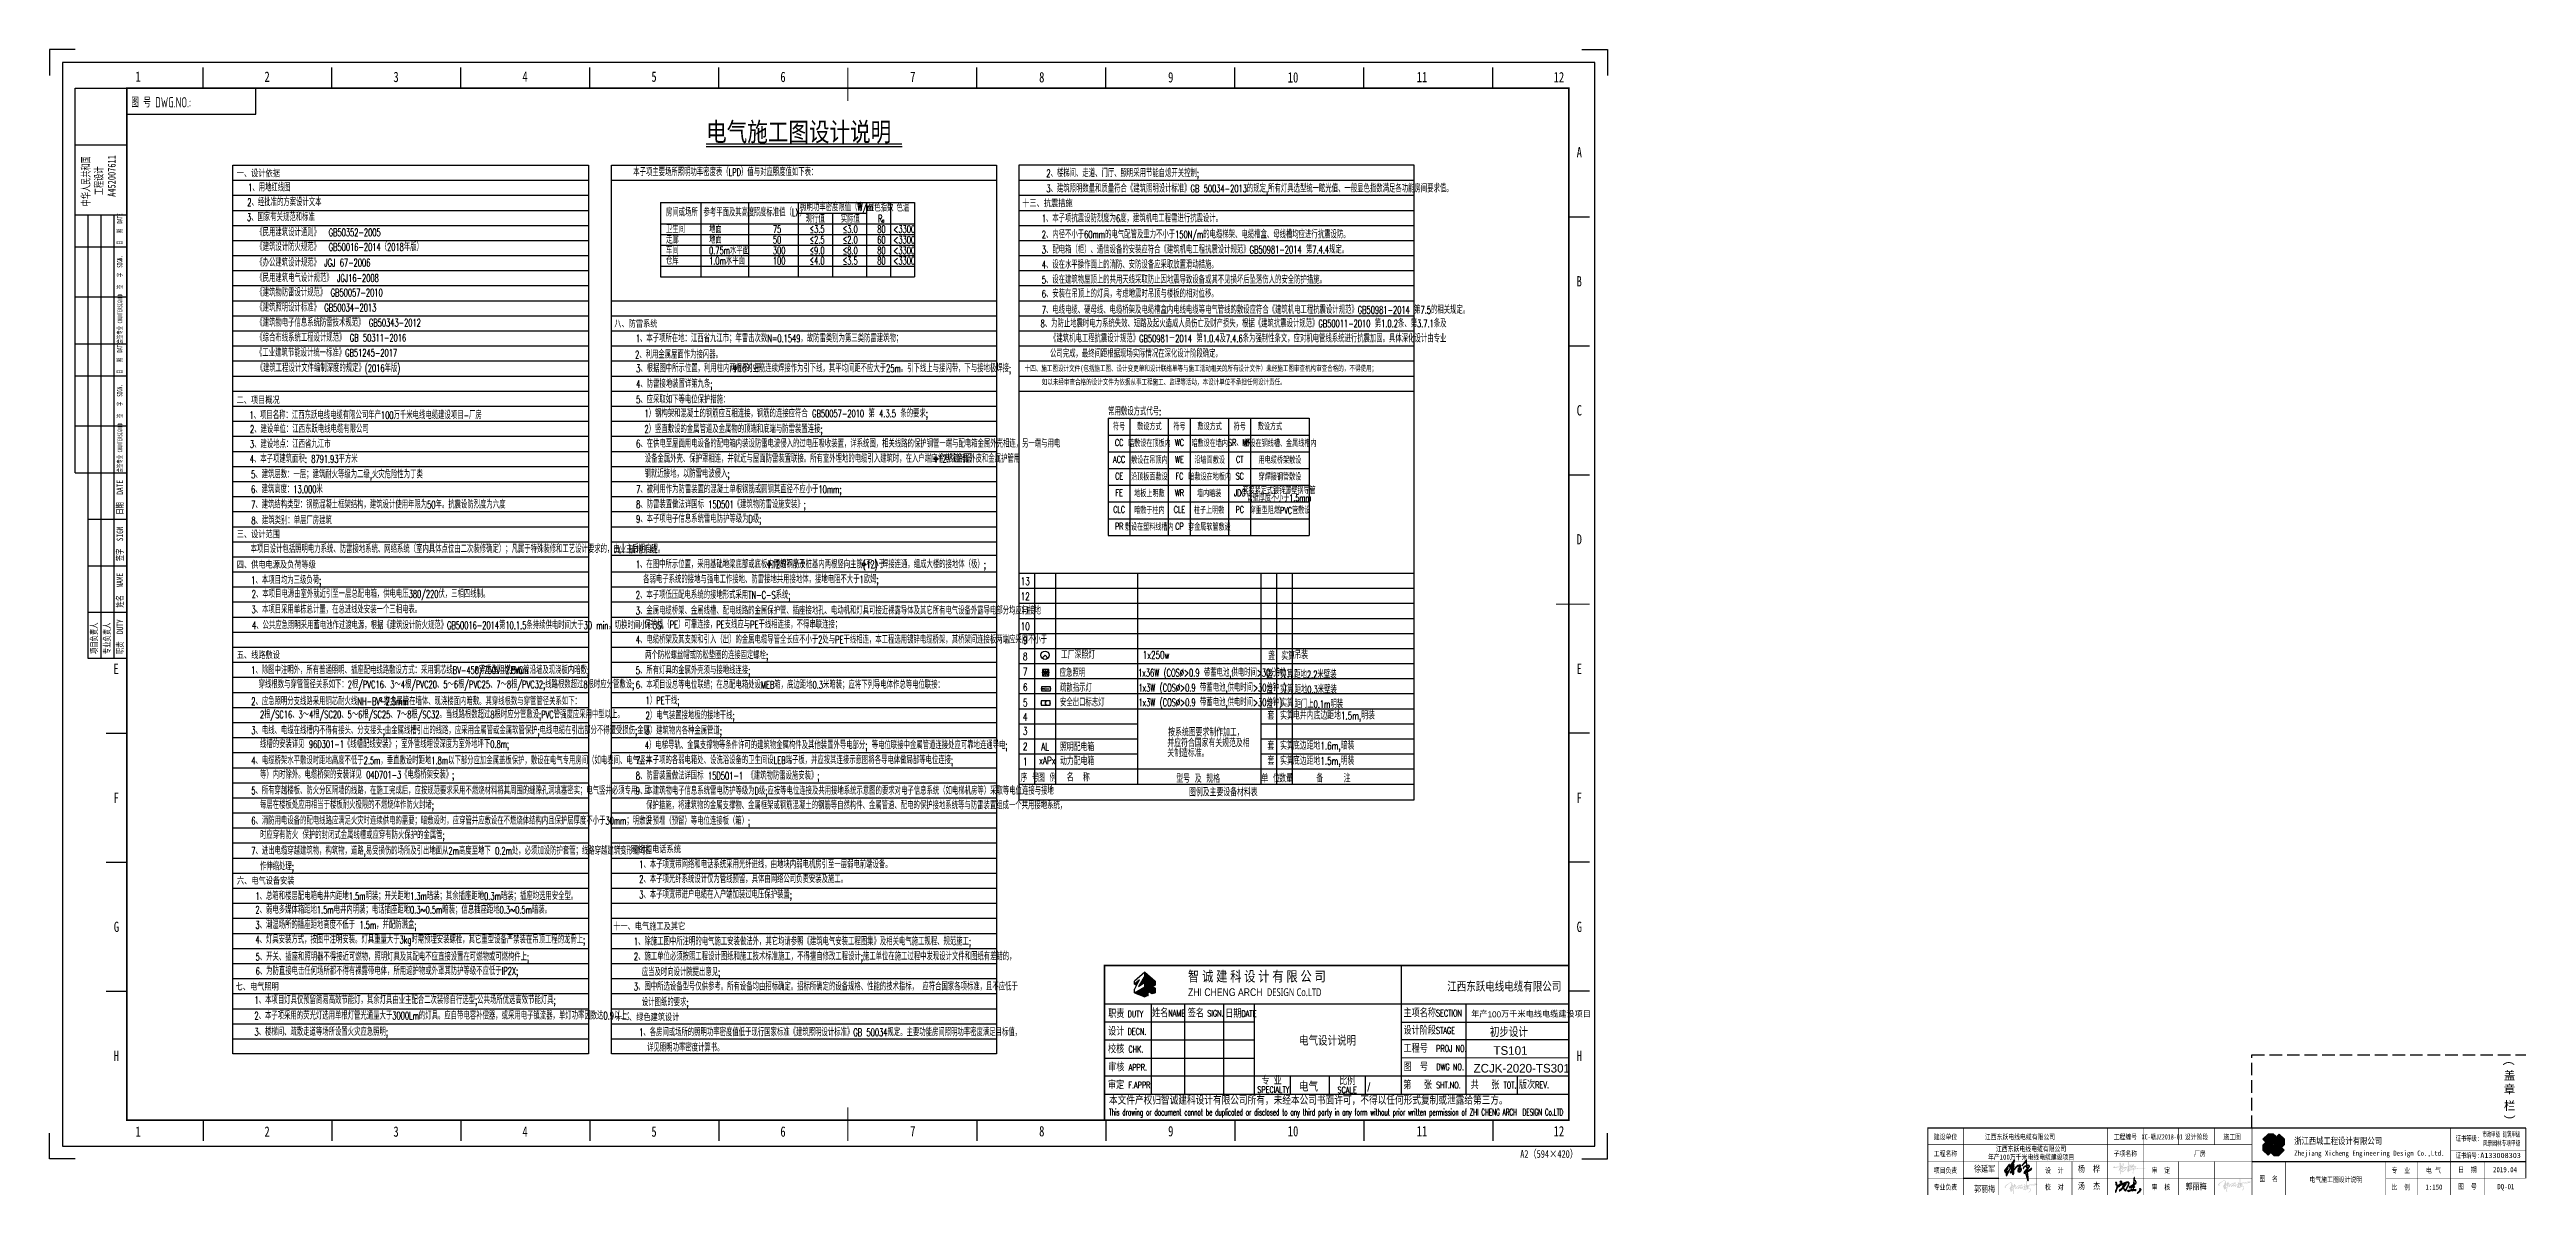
# Model space of a CAD drawing. Extents: x 7651907 to 8255021, y -2490714 to -1144618.
# Drawn here: x 7814037 to 7962058, y -1434138 to -1365673 of the extents above; entities that cross this region are included whole.
import ezdxf
from ezdxf.enums import TextEntityAlignment as Align

# ---------------------------------------------------------------- set-up
doc = ezdxf.new("R2010")
doc.units = 0
doc.header["$LTSCALE"] = 1000
doc.linetypes.add('DASH', pattern=[0.35, 0.25, -0.1])
doc.layers.get('0').update_dxf_attribs({"linetype": 'CONTINUOUS'})
for name, color, linetype in [('0_0_0', 3, 'CONTINUOUS'), ('DIM_SYMB', 3, 'CONTINUOUS'), ('E-XL', 3, 'CONTINUOUS'), ('EQUIP-照明', 3, 'CONTINUOUS'), ('PUB_TEXT', 7, 'CONTINUOUS'), ('SIG_TEXT', 7, 'CONTINUOUS'), ('┬Í└¬', 7, 'CONTINUOUS'), ('图标', 4, 'CONTINUOUS'), ('图框', 4, 'CONTINUOUS'), ('图框文字', 7, 'CONTINUOUS'), ('屋顶', 251, 'CONTINUOUS'), ('电气文字', 7, 'CONTINUOUS'), ('页面分格线', 251, 'CONTINUOUS')]:
    doc.layers.add(name, color=color, linetype=linetype)
doc.styles.add('-黑体', font='simhei.ttf', dxfattribs={"width": 0.8})
doc.styles.add('0总图替换X', font='ZSM.shx', dxfattribs={"bigfont": 'HZTXT.shx'})
doc.styles.add('_TCH_LABEL', font='COMPLEX', dxfattribs={"bigfont": 'GBCBIG'})
doc.styles.add('_TEL_DIM', font='SIMPLEX', dxfattribs={"width": 0.8, "height": 3.5, "bigfont": 'HZTXT'})
doc.styles.get("Standard").update_dxf_attribs({"font": 'txt.shx', "width": 0.7, "bigfont": 'TSSDCHN.shx'})
doc.styles.add('图框字体', font='simhei.ttf')
doc.styles.add('宋体', font='', dxfattribs={"width": 0.8})
doc.styles.add('电气', font='gbenor.shx', dxfattribs={"bigfont": 'gbcbig.shx'})
doc.styles.add('黑体', font='simhei.ttf', dxfattribs={"width": 0.7})
doc.styles.get('宋体').set_extended_font_data('SimSun')

msp = doc.modelspace()

# ---------------------------------------------------------------- texts
at = {"color": 2, "style": '0总图替换X'}
for s, height, p in [('江西东跃电线电缆有限公司', 516.475, (7897563.2, -1421952)), ('年产100万千米电线电缆建设项目', 361.533, (7898998.3, -1423498.9)), ('电气设计说明', 516.48, (7888708.5, -1425177.9)), ('初步设计', 516.48, (7900114.9, -1424664.2)), ('TS101', 516.48, (7900326.5, -1425735.7)), ('ZCJK-2020-TS301', 516.475, (7899138.6, -1426796)), ('电气', 516.48, (7888704.7, -1427925)), ('/', 516.5, (7892780.2, -1427925))]:
    msp.add_text(s, height=height, dxfattribs=at).set_placement(p)
at = {"layer": 'DIM_SYMB', "color": 7, "style": '-黑体', "width": 0.8}
msp.add_text('电气施工图设计说明', height=1126.58, dxfattribs=at).set_placement((7853273.9, -1371151.7))
at = {"layer": 'PUB_TEXT', "linetype": 'Continuous', "style": '宋体', "width": 0.75}
for s, height, p in [('一、设计依据', 409.41, (7825225.6, -1373256.4)), ('十三、抗震措施', 409.41, (7872165.4, -1375045.7)), ('八、防雷系统', 409.41, (7847786.7, -1382240.3)), ('二、项目概况', 409.41, (7825212.6, -1386803.6)), ('三、设计范围', 409.41, (7825225.6, -1394822.5)), ('九、接地系统', 409.41, (7847786.7, -1395740.3)), ('四、供电电源及负荷等级', 409.409, (7825225.6, -1396637.3)), ('五、线路敷设', 409.41, (7825225.6, -1402037.3)), ('十、网络和电话系统', 409.41, (7847900.1, -1413645.7)), ('六、电气设备安装', 409.41, (7825235.9, -1415522.7)), ('十一、电气施工及其它', 409.41, (7847725, -1418245.7)), ('七、电气照明', 409.41, (7825157.3, -1421849.6)), ('十二、绿色建筑设计', 409.41, (7847808.7, -1423676.6))]:
    msp.add_text(s, height=height, dxfattribs=at).set_placement(p)
at = {"layer": 'PUB_TEXT', "width": 0.65}
for s, height, p in [('本子项主要场所照明功率密度表（LPD）值与对应照度值如下表：', 450, (7848916.8, -1373225.3)), ('2、楼梯间、走道、门厅、照明采用节能自熄开关控制;', 450, (7873606.7, -1373287.9)), ('2、经批准的方案设计文本', 450, (7825855.8, -1375021.9)), ('1、用地红线图', 450, (7825903.9, -1374143.6)), ('3、建筑照明数量和质量符合《建筑照明设计标准》GB 50034-2013的规定,所有灯具选型统一眩光值、一般显色指数满足各功能房间要求值。', 450, (7873606.7, -1374203)), ('3、国家有关规范和标准', 450, (7825835.8, -1375917.9)), ('《民用建筑设计通则》  GB50352-2005', 450, (7826395, -1376824.5)), ('2、内径不小于60mm的电气配管及重力不小于150N/m的电缆梯架、电缆槽盒、母线槽均应进行抗震设防。', 450, (7873333.1, -1376950.4)), ('1、本子项抗震设防烈度为6度，建筑机电工程需进行抗震设计。', 450, (7873333.1, -1375986.6)), ('《建筑设计防火规范》  GB50016-2014（2018年版）', 450, (7826393.9, -1377697.9)), ('3、配电箱（柜）、通信设备的安装应符合《建筑机电工程抗震设计规范》GB50981-2014 第7.4.4规定。', 450, (7873333.1, -1377853.9)), ('《办公建筑设计规范》 JGJ 67-2006', 450, (7826393.3, -1378631.8)), ('《民用建筑电气设计规范》 JGJ16-2008', 450, (7826395, -1379552.9)), ('4、设在水平操作面上的消防、安防设备应采取放置滑动措施。', 450, (7873333.1, -1378753.9)), ('5、设在建筑物屋顶上的共用天线采取防止因地震导致设备或其不见损坏后坠落伤人的安全防护措施。', 450, (7873333.1, -1379653.9)), ('《建筑物防雷设计规范》 GB50057-2010', 450, (7826395, -1380419.6)), ('《建筑照明设计标准》 GB50034-2013', 450, (7826395, -1381319.6)), ('7、电线电缆、硬母线、电缆桥架及电缆槽盒内电线电缆等电气管线的敷设应符合《建筑机电工程抗震设计规范》GB50981-2014 第7.5的相关规定。', 450, (7873333.1, -1381453.9)), ('6、安装在吊顶上的灯具，考虑地震时吊顶与楼板的相对位移。', 450, (7873333.1, -1380490.2)), ('《建筑物电子信息系统防雷技术规范》 GB50343-2012', 450, (7826395, -1382219.6)), ('8、为防止地震时电力系统失效、短路及起火造成人员伤亡及财产损失，根据《建筑抗震设计规范》GB50011-2010 第1.0.2条、第3.7.1条及', 450, (7873262.5, -1382268.6)), ('《工业建筑节能设计统一标准》GB51245-2017', 450, (7826377.8, -1384016.8)), ('《综合布线系统工程设计规范》 GB 50311-2016', 450, (7826395, -1383119.6)), ('2、利用金属屋面作为接闪器。', 450, (7849027.6, -1384124.4)), ('1、本子项所在地：江西省九江市；年雷击次数N=0.1549，故防雷类别为第三类防雷建筑物；', 450, (7849073.7, -1383153.8)), ('公司完成，最终间距根据现场实际情况在深化设计阶段确定。', 450, (7873827.3, -1384068.6)), ('《建筑机电工程抗震设计规范》GB50981－2014 第1.0.4及7.4.6条为强制性条文，应对机电管线系统进行抗震加固。具体深化设计由专业', 450, (7873827.3, -1383165.1)), ('《建筑工程设计文件编制深度的规定》(2016年版)', 450, (7826415.8, -1384931.2)), ('3、根据图中所示位置，利用柱内两根不小于', 450, (7849091, -1384945.9)), ('4、防雷接地装置详第九条;', 450, (7849091, -1385875.1)), ('16的主筋连续焊接作为引下线，其平均间距不应大于25m。引下线上与接闪带，下与接地极焊接;', 450, (7855166, -1384945.9)), ('5、应采取如下等电位保护措施：', 450, (7849091, -1386809.7)), ('2、建设单位：江西东跃电线电缆有限公司', 450, (7826016.2, -1388574.6)), ('1、项目名称：江西东跃电线电缆有限公司年产100万千米电线电缆建设项目-厂房', 450, (7825987.8, -1387745.1)), ('2）竖直敷设的金属管道及金属物的顶端和底端与防雷装置连接;', 450, (7849589.8, -1388575.1)), ('1）钢构架和混凝土的钢筋应互相连接，钢筋的连接应符合 GB50057-2010 第 4.3.5 条的要求;', 450, (7849589.8, -1387645.9)), ('常用敷设方式代号:', 450, (7877302.8, -1387527.1)), ('4、本子项建筑面积: 8791.93平方米', 450, (7825999.7, -1390359.8)), ('3、建设地点：江西省九江市', 450, (7826013.6, -1389472.1)), ('6、在供电至屋面用电设备的配电箱内装设防雷电波侵入的过电压吸收装置，详系统图，相关线路的保护钢管一端与配电箱金属外壳相连，另一端与用电', 450, (7849091, -1389445.9)), ('设备金属外壳、保护罩相连，并就近与屋面防雷装置联接。所有室外埋地的电缆引入建筑时，在入户端应将电缆金属外皮和金属护管用', 450, (7849605.7, -1390345.9)), ('12热镀锌圆', 450, (7867155.7, -1390345.9)), ('5、建筑层数：一层；建筑耐火等级为二级,火灾危险性为丁类', 450, (7826083.5, -1391282.1)), ('钢就近接地，以防雷电波侵入;', 450, (7849605.7, -1391245.9)), ('7、建筑结构类型：钢筋混凝土框架结构，建筑设计使用年限为50年。抗震设防烈度为六度', 450, (7826084.8, -1393086.5)), ('6、建筑高度：13.000米', 450, (7826075.5, -1392171.3)), ('7、被利用作为防雷装置的混凝土单根钢筋或圆钢其直径不应小于10mm;', 450, (7849091, -1392175.1)), ('8、防雷装置做法详国标 15D501《建筑物防雷设施安装》;', 450, (7849091, -1393075.1)), ('8、建筑类别：单层厂房建筑', 450, (7826095.9, -1394033.1)), ('9、本子项电子信息系统雷电防护等级为D级;', 450, (7849091, -1393942.8)), ('1、在图中所示位置，采用基础地梁底部或底板内两根不小于', 450, (7849073.7, -1396657.4)), ('各弱电子系统的接地与强电工作接地、防雷接地共用接地体，接地电阻不大于1欧姆;', 450, (7849514.1, -1397557.4)), ('12的钢筋及桩基内两根竖向主筋(不小于', 450, (7857196.2, -1396657.4)), ('12) 焊接连通，组成大楼的接地体（极）;', 450, (7862843.7, -1396657.4)), ('2、本子项低压配电系统的接地形式采用TN-C-S系统;', 450, (7849073.7, -1398486.5)), ('3、金属电缆桥架、金属线槽、配电线路的金属保护管、插座接地孔、电动机和灯具可接近裸露导体及其它所有电气设备外露导电部分均应与接地', 450, (7849073.7, -1399421.2)), ('保护线（PE）可靠连接，PE支线应与PE干线相连接，不得串联连接；', 450, (7849579.5, -1400253.8)), ('4、电缆桥架及其支架和引入（出）的金属电缆导管全长应不小于2处与PE干线相连，本工程选用镀锌电缆桥架，其桥架间连接板两端应采用不小于', 450, (7849073.7, -1401157.4)), ('两个防松螺丝帽或防松垫圈的连接固定螺栓;', 450, (7849632.9, -1402086.5)), ('1、除图中注明外，所有普通照明、插座配电线路敷设方式：采用铜芯线BV-450/750V-2.5mm', 450, (7826094.2, -1402976.3)), ('2', 225, (7839470.4, -1402751.3)), ('穿重型阻燃PVC管沿墙及现浇板内暗敷;', 450, (7839696.6, -1402976.3)), ('5、所有灯具的金属外壳须与接地线连接;', 450, (7849073.7, -1402986.5)), ('穿线根数与穿管管径关系如下：2根/PVC16、3～4根/PVC20、5～6根/PVC25、7～8根/PVC32;线路根数超过8根时应分管敷设;', 450, (7826534.1, -1403831.2)), ('6、本项目设总等电位联结；在总配电箱处设MEB箱，底边距地0.3米暗装；应将下列导电体作总等电位联接：', 450, (7849073.7, -1403853.8)), ('1）PE干线;', 450, (7849658.7, -1404790.1)), ('3、电线、电缆在线槽内不得有接头、分支接头;由金属线槽引出的线路，应采用金属管或金属软管保护;电线电缆在引出部分不得遭受损伤;金属', 450, (7826094.2, -1406576.3)), ('2）电气装置接地极的接地干线;', 450, (7849658.7, -1405686.5)), ('3）建筑物内各种金属管道;', 450, (7849658.7, -1406590.1)), ('线槽的安装详见 96D301-1《线槽配线安装》；室外管线埋设深度为室外地坪下0.8m;', 450, (7826614.7, -1407398.5)), ('4）电梯导轨、金属支撑物等条件许可的建筑物金属构件及其他装置外导电部分; 等电位联接中金属管道连接处应可靠地连通导电;', 450, (7849607.8, -1407463.1)), ('4、电缆桥架水平敷设时距地高度不低于2.5m，垂直敷设时距地1.8m以下部分应加金属盖板保护，敷设在电气专用房间（如电表间、电气竖井', 450, (7826094.2, -1408376.3)), ('等）内时除外。电缆桥架的安装详见 04D701-3《电缆桥架安装》;', 450, (7826614.7, -1409231.2)), ('7、本子项的各弱电箱处、设洗浴设备的卫生间设LEB端子板，并应按其连接示意图将各导电体做局部等电位连接;', 450, (7849073.7, -1408357.4)), ('8、防雷装置做法详国标 15D501-1 《建筑物防雷设施安装》;', 450, (7849073.7, -1409286.5)), ('5、所有穿越楼板、防火分区隔墙的线路，在施工完成后，应按规范要求采用不燃烧材料将其周围的缝隙孔洞填塞密实；电气竖井必须专用，且', 450, (7826094.2, -1410172.8)), ('每层在楼板处应用相当于楼板耐火极限的不燃烧体作防火封堵;', 450, (7826614.7, -1411031.2)), ('9、本建筑物电子信息系统雷电防护等级为D级;应按等电位连接及共用接地系统示意图的要求对电子信息系统（如电梯机房等）采取等电位连接与接地', 450, (7849073.7, -1410186.5)), ('保护措施，将建筑物的金属支撑物、金属框架或钢筋混凝土的钢筋等自然构件、金属管道、配电的保护接地系统等与防雷装置组成一个共用接地系统，', 450, (7849696.2, -1411057.4)), ('6、消防用电设备的配电线路应满足火灾时连续供电的需要；暗敷设时，应穿管并应敷设在不燃烧体结构内且保护层厚度不小于30mm；明敷设', 450, (7826094.2, -1411972.8)), ('并预埋（预留）等电位连接板（箱）;', 450, (7849696.2, -1411986.5)), ('7、进出电缆穿越建筑物，构筑物，道路,易受损伤的场所及引出地面从2m高度至地下 0.2m处，必须加设防护套管；线路穿越建筑变形缝时应', 450, (7826094.2, -1413769.2)), ('时应穿有防火 保护的封闭式金属线槽或应穿有防火保护的金属管;', 450, (7826614.7, -1412831.2)), ('作伸缩处理;', 450, (7826611.7, -1414705.5)), ('2、本子项光纤系统设计仅为管线预留，具体由网络公司负责安装及施工。', 450, (7849278.7, -1415464.6)), ('1、本子项宽带网络和电话系统采用光纤进线，由地块内弱电机房引至一层弱电前端设备。', 450, (7849278.7, -1414586.6)), ('1、总箱和楼层配电箱电井内距地1.5m明装；开关距地1.3m暗装；其余插座距地0.3m暗装；插座均选用安全型。', 450, (7826341.4, -1416480.6)), ('3、本子项宽带进户电缆在入户端加装过电压保护装置;', 450, (7849278.7, -1416390.2)), ('2、弱电多媒体箱距地1.5m电井内明装；电话插座距地0.3~0.5m暗装；信息插座距地0.3~0.5m暗装。', 450, (7826341.4, -1417296.4)), ('3、潮湿场所的插座距地高度不低于 1.5m，并配防溅盒;', 450, (7826341.4, -1418199.9)), ('4、灯具安装方式，按图中注明安装。灯具重量大于3kg时需预埋安装螺栓，其它重型设备严禁装在吊顶工程的龙骨上;', 450, (7826341.4, -1419078.3)), ('1、除施工图中所注明的电气施工安装做法外，其它均请参照《建筑电气安装工程图集》及相关电气施工规程、规范施工;', 450, (7848957.5, -1419190.2)), ('5、开关、插座和照明器不得接近可燃物，照明灯具及其配电不应直接设置在可燃物或可燃构件上;', 450, (7826353.1, -1420107.8)), ('6、为防直接电击任何场所都不得有裸露带电体，所用遮护物或外罩其防护等级不应低于IP2X;', 450, (7826353.1, -1420954.2)), ('2、施工单位必须按照工程设计图纸和施工技术标准施工，不得擅自修改工程设计;施工单位在施工过程中发现设计文件和图纸有差错的，', 450, (7848957.5, -1420086.6)), ('应当及时向设计院提出意见;', 450, (7849429.6, -1421019.3)), ('1、本项目灯具仅预留简易高效节能灯，其余灯具由业主配合二次装修自行选型;公共场所优选高效节能灯具;', 450, (7826289.6, -1422691.4)), ('3、图中所选设备型号仅供参考。所有设备均由招标确定。招标所确定的设备规格、性能的技术指标， 应符合国家各项标准，且不应低于', 450, (7848957.5, -1421886.6)), ('设计图纸的要求;', 450, (7849435.5, -1422822.9)), ('2、本子项采用的荧光灯选用单根灯管光通量大于3000Lm的灯具。应自带电容补偿器，或采用电子镇流器，单灯功率因数达0.9以上；', 450, (7826283.1, -1423621.2)), ('3、楼梯间、疏散走道等场所设置火灾应急照明;', 450, (7826283.1, -1424590.7)), ('1、各房间或场所的照明功率密度值低于现行国家标准《建筑照明设计标准》GB 50034规定。主要功能房间照明功率密度满足目标值，', 450, (7849270.9, -1424617.5)), ('详见照明功率密度计算书。', 450, (7849751.3, -1425534.8))]:
    msp.add_text(s, height=height, dxfattribs=at).set_placement(p)
at = {"layer": 'PUB_TEXT', "color": 1, "width": 0.65}
for s, height, p in [('照明功率密度限值（W/m', 450, (7858898.5, -1375318.9)), ('2', 225, (7862363.5, -1375093.9)), ('）', 450, (7862442.2, -1375318.9)), ('显色指数', 450, (7862945.3, -1375343.5)), ('色温', 450, (7864658.7, -1375343.5)), ('房间或场所', 450, (7850874.5, -1375632.1)), ('卫生间', 450, (7850874.5, -1376630.1)), ('参考平面及其高度', 450, (7853117.2, -1375632.1)), ('地面', 450, (7853450.3, -1376630.1)), ('照度标准值（LX）', 450, (7856117, -1375628.6)), ('75', 450, (7857263.8, -1376630.1)), ('现行值', 450, (7859224.5, -1376014.2)), ('≤3.5', 450, (7859453.4, -1376630.1)), ('实际值', 450, (7861325.4, -1376014.2)), ('≤3.0', 450, (7861429.9, -1376630.1)), ('80', 450, (7863500.4, -1376631.3)), ('R', 450, (7863544.1, -1376003.4)), ('a', 225, (7863780.4, -1376003.4)), ('<3300', 450, (7864465.7, -1376631.3)), ('仓库', 450, (7850874.5, -1378514.1)), ('走廊', 450, (7850874.5, -1377265.4)), ('车间', 450, (7850874.5, -1377907.1)), ('地面', 450, (7853450.3, -1377265.4)), ('0.75m水平面', 450, (7853450.3, -1377907.1)), ('1.0m水平面', 450, (7853450.3, -1378514.1)), ('50', 450, (7857263.8, -1377265.4)), ('300', 450, (7857263.8, -1377907.1)), ('100', 450, (7857263.8, -1378514.1)), ('≤2.5', 450, (7859453.4, -1377265.4)), ('≤9.0', 450, (7859453.4, -1377907.1)), ('≤4.0', 450, (7859453.4, -1378514.1)), ('≤2.0', 450, (7861429.9, -1377265.4)), ('≤8.0', 450, (7861429.9, -1377907.1)), ('≤3.5', 450, (7861429.9, -1378514.1)), ('80', 450, (7863500.4, -1377908.2)), ('80', 450, (7863500.4, -1378515.2)), ('60', 450, (7863500.4, -1377266.5)), ('<3300', 450, (7864465.7, -1377266.5)), ('<3300', 450, (7864465.7, -1377908.2)), ('<3300', 450, (7864465.7, -1378515.2)), ('本项目设计包括照明电力系统、防雷接地系统、网络系统（室内具体点位由二次装修确定）；凡属于特殊装修和工艺设计要求的，由业主后期自理。', 450, (7826055.5, -1395741)), ('1、本项目均为三级负荷;', 450, (7826094.2, -1397605.5)), ('2、本项目电源由室外就近引至一层总配电箱，供电电压380/220伏，三相四线制。', 450, (7826122.1, -1398426.2)), ('3、本项目采用单栋总计量，在总进线处安装一个三相电表。', 450, (7826106.8, -1399356.8)), ('4、公共应急照明采用蓄电池作过渡电源，根据《建筑设计防火规范》GB50016-2014第10.1.5条持续供电时间大于30 min，切换时间小于5S。', 450, (7826133.2, -1400296.5)), ('2、应急照明分支线路采用铜芯耐火线NH-BV-2.5mm', 450, (7826094.2, -1404840.1)), ('2', 225, (7833777.9, -1404615.1)), ('穿金属管在墙体、现浇楼面内暗敷。其穿线根数与穿管管径关系如下： ', 450, (7834004.1, -1404840.1)), ('2根/SC16、3～4根/SC20、5～6根/SC25、7～8根/SC32。当线路根数超过8根时应分管敷设;PVC管强度应采用中型以上。 ', 450, (7826614.7, -1405631.2))]:
    msp.add_text(s, height=height, dxfattribs=at).set_placement(p)
at = {"layer": 'PUB_TEXT', "style": '黑体', "width": 0.7}
for s, p in [('十四、施工图设计文件(包括施工图、设计变更单和设计联络单等与施工活动相关的所有设计文件）未经施工图审查机构审查合格的，不得使用；', (7872311.9, -1384883.8)), ('如以未经审查合格的设计文件为依据从事工程施工、监理等活动，本设计单位不承担任何设计责任。', (7873333.7, -1385696.1))]:
    msp.add_text(s, height=337.975, dxfattribs=at).set_placement(p)
at = {"layer": 'PUB_TEXT', "width": 0.7}
for s, p in [('符号', (7877957, -1388158.9)), ('敷设方式', (7879763.3, -1388158.9)), ('符号', (7881560.8, -1388158.9)), ('敷设方式', (7883367.2, -1388158.9)), ('符号', (7885164.7, -1388158.9)), ('敷设方式', (7886971.1, -1388158.9)), ('CC', (7877957, -1389158.5)), ('暗敷设在顶板内', (7879763.3, -1389158.5)), ('WC', (7881560.8, -1389158.5)), ('暗敷设在墙内', (7883367.2, -1389158.5)), ('SR、MR', (7885164.7, -1389158.5)), ('敷设在钢线槽、金属线槽内', (7887565, -1389158.5)), ('ACC', (7877957, -1390158)), ('CE', (7877957, -1391157.6)), ('沿顶板面敷设', (7879763.3, -1391157.6)), ('敷设在吊顶内', (7879763.3, -1390158)), ('WE', (7881560.8, -1390158)), ('FC', (7881560.8, -1391157.6)), ('暗敷设在地板内', (7883367.2, -1391157.6)), ('沿墙面敷设', (7883367.2, -1390158)), ('SC', (7885164.7, -1391157.6)), ('CT', (7885164.7, -1390158)), ('用电缆桥架敷设', (7887565, -1390158)), ('穿焊接钢管敷设', (7887565, -1391157.6)), ('FE', (7877957, -1392157.2)), ('地板上明敷', (7879763.3, -1392157.2)), ('WR', (7881560.8, -1392157.2)), ('墙内暗装', (7883333.2, -1392157.2)), ('JDG', (7885164.7, -1392157.2)), ('套接紧定式镀锌薄壁钢导管', (7887514, -1391968.4)), ('管壁厚度不小于1.5mm', (7887514, -1392411.6)), ('CLC', (7877957, -1393156.7)), ('PR', (7877957, -1394156.3)), ('敷设在塑料线槽内', (7879756.9, -1394156.3)), ('暗敷于柱内', (7879763.3, -1393156.7)), ('CLE', (7881560.8, -1393156.7)), ('CP', (7881560.8, -1394156.3)), ('穿金属软管敷设', (7883353, -1394156.3)), ('柱子上明敷', (7883333.2, -1393156.7)), ('PC', (7885164.7, -1393156.7)), ('穿重型阻燃PVC管敷设', (7887565, -1393156.7))]:
    msp.add_text(s, height=400, dxfattribs=at).set_placement(p, align=Align.MIDDLE)
at = {"layer": 'SIG_TEXT', "width": 0.7}
for s, p in [('13', (7872344.2, -1397441.8)), ('12', (7872344.2, -1398342.5)), ('11', (7872344.2, -1399190.1)), ('10', (7872344.2, -1400135.2)), ('9', (7872344.2, -1400966.1)), ('8', (7872344.2, -1401935.7)), ('7', (7872344.2, -1402839.9)), ('5', (7872344.2, -1404691.8)), ('6', (7872344.2, -1403772.5)), ('4', (7872344.2, -1405553.6)), ('3', (7872344.8, -1406389.9)), ('2', (7872344.2, -1407311.2)), ('1', (7872344.2, -1408218.1))]:
    msp.add_text(s, height=450, dxfattribs=at).set_placement(p, align=Align.MIDDLE)
at = {"layer": 'SIG_TEXT'}
for s, width, p in [('工厂深照灯', 0.7, (7874471.5, -1402070.8)), ('1x250w', 0.7, (7879363.3, -1402070.8)), ('盏', 0.7, (7886859.2, -1402128.6)), ('实算', 0.7, (7887645.3, -1402143.7)), ('吊装', 0.7, (7888426.9, -1402079.7)), ('应急照明', 0.65, (7874405.3, -1403141.5)), ('1x36W (COS%%C>0.9 带蓄电池,供电时间>30分钟)', 0.65, (7879091.2, -1403132.7)), ('盏', 0.65, (7886754.2, -1403230.2)), ('实算', 0.7, (7887559.7, -1403232.3)), ('距地2.2米壁装', 0.65, (7888420.6, -1403238.8)), ('疏散指示灯', 0.65, (7874422.7, -1404035.4)), ('安全出口标志灯', 0.65, (7874422.7, -1404911.2)), ('1x3W (COS%%C>0.9 带蓄电池,供电时间>30分钟 )', 0.65, (7879108.6, -1404026.6)), ('1x3W (COS%%C>0.9 带蓄电池,供电时间>30分钟)', 0.65, (7879108.6, -1404902.3)), ('盏', 0.65, (7886771.6, -1404124.1)), ('盏', 0.65, (7886771.6, -1404999.9)), ('实算', 0.7, (7887577.1, -1404126.1)), ('实算', 0.7, (7887577.1, -1404952.6)), ('距地0.3米壁装', 0.65, (7888438, -1404132.7)), ('距门上0.1m明装', 0.65, (7888438, -1405008.5)), ('套', 0.7, (7886817.4, -1405712.6)), ('实算', 0.7, (7887577.1, -1405704.3)), ('电井内底边距地1.5m,明装', 0.7, (7888342.6, -1405693.5)), ('AL', 0.7, (7873303.7, -1407548.8)), ('照明配电箱', 0.7, (7874423, -1407575.3)), ('关制造标准。', 0.7, (7880838.3, -1407940.4)), ('并应符合国家有关规范及相', 0.7, (7880838.3, -1407337.8)), ('按系统图要求制作加工，', 0.7, (7880888.5, -1406702.1)), ('套', 0.7, (7886817.4, -1407512.6)), ('实算', 0.7, (7887577.1, -1407504.3)), ('底边距地1.6m,暗装', 0.7, (7888342.6, -1407493.5)), ('序 号', 0.7, (7872061.1, -1409418.7)), ('图 例', 0.7, (7873110.5, -1409418.7)), ('xAPx', 0.7, (7873175, -1408379.2)), ('动力配电箱', 0.7, (7874425.4, -1408418.8)), ('名  称', 0.7, (7874824.4, -1409396.8)), ('型号 及 规格', 0.7, (7881375.6, -1409472.2)), ('单 位', 0.7, (7886458.2, -1409462.4)), ('套', 0.7, (7886820.2, -1408405.6)), ('数量', 0.7, (7887516.8, -1409453.5)), ('实算', 0.7, (7887577.1, -1408404.3)), ('底边距地1.5m,明装', 0.7, (7888342.6, -1408400.1)), ('备    注', 0.7, (7889743.3, -1409452.5)), ('图例及主要设备材料表', 0.7, (7882134.7, -1410282.1))]:
    msp.add_text(s, height=450, dxfattribs=dict(at, width=width)).set_placement(p)
at = {"layer": '图框文字', "ltscale": 0.1, "style": '黑体'}
for s, p in [('(', (7961035.6, -1426243.8)), (')', (7961089.9, -1429459.8))]:
    msp.add_text(s, height=500, rotation=270, dxfattribs=at).set_placement(p, align=Align.MIDDLE_CENTER)
for s, p in [('盖', (7961051.4, -1426972)), ('章', (7961051.4, -1427800.7)), ('栏', (7961051.4, -1428778.9))]:
    msp.add_text(s, height=500, dxfattribs=at).set_placement(p, align=Align.MIDDLE_CENTER)
at = {"layer": '图框文字', "ltscale": 0.1, "style": '宋体'}
for s, height, width, p in [('建设单位', 312.5, 0.8, (7927339.6, -1430794.7)), ('江西东跃电线电缆有限公司', 312.5, 0.8, (7931791.9, -1430794.7)), ('江西东跃电线电缆有限公司', 312.5, 0.8, (7932456.5, -1431512.1)), ('工程编号', 312.5, 0.8, (7938089.6, -1430794.7)), ('XC-赣JZ2018-01', 312.5, 0.7, (7940291.3, -1430794.7)), ('设计阶段', 312.5, 0.8, (7942339.6, -1430794.7)), ('施工图', 312.5, 0.8, (7944473.1, -1430794.7)), ('证书等级:', 312.5, 0.72, (7958550.3, -1430885.2)), ('风景园林专项甲级', 312.5, 0.64, (7960571.4, -1431171.2)), ('市政甲级 建筑甲级 ', 312.5, 0.6, (7960633.6, -1430638.4)), ('项目负责', 312.5, 0.8, (7927339.6, -1432794.7)), ('工程名称', 312.5, 0.8, (7927339.6, -1431794.7)), ('徐延军', 375, 0.8, (7929677.1, -1432732.3)), ('年产100万千米电线电缆建设项目', 312.5, 0.8, (7932456.5, -1432000.1)), ('设  计', 312.5, 0.8, (7933839.6, -1432794.7)), ('杨  桦', 375, 0.8, (7935917.3, -1432732.3)), ('子项名称', 312.5, 0.8, (7938089.6, -1431794.7)), ('审  定', 312.5, 0.8, (7940214.6, -1432794.7)), ('专  业', 312.5, 0.8, (7954548.4, -1432794.7)), ('电 气', 312.5, 0.8, (7956503.9, -1432794.7)), ('证书编号:', 312.5, 0.72, (7958550.3, -1431902.1)), ('日  期', 312.5, 0.8, (7958527.1, -1432752.2)), ('A133008303 ', 312.5, 0.95, (7960633.6, -1431902.1)), ('2019.04', 312.5, 0.8, (7960777.1, -1432752.2)), ('专业负责', 312.5, 0.8, (7927339.6, -1433794.7)), ('郭丽梅', 375, 0.8, (7929677.1, -1433932.3)), ('校  对', 312.5, 0.8, (7933839.6, -1433794.7)), ('汤  杰', 375, 0.8, (7935917.3, -1433759.6)), ('审  核', 312.5, 0.8, (7940214.6, -1433794.7)), ('郭丽梅', 375, 0.8, (7942315.9, -1433782.3)), ('图  名', 312.5, 0.8, (7946652.1, -1433290.3)), ('比  例', 312.5, 0.8, (7954548.4, -1433794.7)), ('1:150', 312.5, 0.8, (7956529.1, -1433794.7)), ('图  号', 312.5, 0.8, (7958527.1, -1433752.2))]:
    msp.add_text(s, height=height, dxfattribs=dict(at, width=width)).set_placement(p, align=Align.CENTER)
at = {"layer": '图框文字', "ltscale": 0.1, "style": '宋体', "width": 0.8}
for s, height, p in [('浙江西城工程设计有限公司', 390.625, (7948178.2, -1431073)), ('Zhejiang Xicheng Engineering Design Co.,Ltd.', 312.5, (7948180.3, -1431770.1))]:
    msp.add_text(s, height=height, dxfattribs=at).set_placement(p)
at = {"layer": '图框文字', "color": 1, "ltscale": 0.1, "style": '宋体', "width": 0.8}
for s, p in [('厂房', (7942541.9, -1431794.7)), ('电气施工图设计说明', (7950663.4, -1433342.9)), ('DQ-01', (7960827.9, -1433766.3))]:
    msp.add_text(s, height=312.5, dxfattribs=at).set_placement(p, align=Align.CENTER)

# ---------------------------------------------------------------- blocks, each defined once
blk = doc.blocks.new('$equip$00002541')
blk.add_hatch(color=256).paths.add_polyline_path([(-0.24, 0.37), (-0.53, 0.3), (-0.24, 0.23)])
for p, q in [((-0.72, 0.6), (-0.72, 0)), ((0.72, 0.6), (-0.72, 0.6)), ((-0.72, 0), (0.72, 0)), ((-0.24, 0.37), (-0.53, 0.3)), ((-0.53, 0.3), (-0.24, 0.23)), ((-0.24, 0.37), (-0.24, 0.23)), ((0.72, 0), (0.72, 0.6))]:
    blk.add_line(p, q)
at = {"color": 7}
blk.add_line((-0.48, 0.3), (0.48, 0.3), dxfattribs=at)
at = {"const_width": 0.0375}
blk.add_lwpolyline([(-0.72, 0.6), (-0.72, 0), (0.72, 0), (0.72, 0.6), (-0.72, 0.6), (-0.72, 0)], dxfattribs=at)
for p in [(-0.72, 0.3), (0, 0.6), (0, 0), (0.72, 0.3)]:
    blk.add_point(p)
at = {"color": 7, "style": '_TEL_DIM', "flags": 1}
blk.add_attdef('A', text='', height=0.00002, dxfattribs=at).set_placement((0, 0), align=Align.MIDDLE_CENTER)
blk = doc.blocks.new('$equip$00002534')
for p, q in [((-0.72, 0.66), (-0.72, 0)), ((0.72, 0.66), (-0.72, 0.66)), ((-0.72, 0), (0.72, 0)), ((0.72, 0), (0.72, 0.66))]:
    blk.add_line(p, q)
at = {"const_width": 0.05}
blk.add_lwpolyline([(-0.72, 0.66), (-0.72, 0), (0.72, 0), (0.72, 0.66), (-0.72, 0.66), (-0.72, 0)], dxfattribs=at)
for p in [(-0.72, 0.33), (0, 0.66), (0, 0), (0.72, 0.33)]:
    blk.add_point(p)
at = {"color": 7, "style": '_TEL_DIM'}
blk.add_attdef('$TEXT$', text='', height=0.4, dxfattribs=at).set_placement((0, 0.33), align=Align.MIDDLE_CENTER)
at = {"color": 7, "style": '_TEL_DIM', "flags": 1}
blk.add_attdef('A', text='', height=0.00002, dxfattribs=at).set_placement((0, 0), align=Align.MIDDLE_CENTER)
blk = doc.blocks.new('$equip$00002604')
blk.add_hatch(color=256).paths.add_polyline_path([(0.27, 0.5, 1), (-0.27, 0.5, 1)])
for p, q in [((-0.43, 0.93), (-0.19, 0.69)), ((-0.43, 0.07), (-0.19, 0.31)), ((0.19, 0.69), (0.43, 0.93)), ((0.19, 0.31), (0.43, 0.07))]:
    blk.add_line(p, q)
at = {"const_width": 0.03}
blk.add_lwpolyline([(-0.5, 1), (-0.5, 0), (0.5, 0), (0.5, 1), (-0.5, 1), (-0.5, 0)], dxfattribs=at)
blk.add_lwpolyline([(-0.5, 1), (-0.5, 0), (0.5, 0), (0.5, 1)], close=True)
blk.add_circle((0, 0.5), 0.275)
for p in [(-0.5, 0.5), (0, 1), (0, 0), (0.5, 0.5)]:
    blk.add_point(p)
at = {"color": 7, "style": '_TEL_DIM', "flags": 1}
blk.add_attdef('A', text='', height=0.000025, dxfattribs=at).set_placement((0, 0), align=Align.MIDDLE_CENTER)
blk = doc.blocks.new('$equip$00001176')
for q in [(-0.35, -0.35), (0.35, -0.35)]:
    blk.add_line((0, 0), q)
blk.add_circle((0, 0), 0.5)
at = {"style": '_TCH_LABEL', "flags": 9}
blk.add_attdef('A', (0, 0), '', height=0.00002, dxfattribs=at)
blk = doc.blocks.new('标志')
at = {"layer": '图框', "ltscale": 0.1}
h = blk.add_hatch(color=251, dxfattribs=at)
h.paths.add_polyline_path([(1484421, -466010), (1484102, -466330), (1484102, -466631), (1484426, -466631), (1484734, -466323)])
h.paths.add_polyline_path([(1484067, -466008), (1483761, -466008), (1484069, -466316), (1484221, -466163)])
h.paths.add_polyline_path([(1483761, -466008), (1483453, -466317), (1483767, -466631), (1484069, -466631), (1484069, -466316)])
h.paths.add_polyline_path([(1483754, -466664), (1483601, -466511), (1483446, -466666), (1483446, -466971)])
h.paths.add_polyline_path([(1484069, -466664), (1483754, -466664), (1483446, -466971), (1483754, -467279), (1484069, -466965)])
h.paths.add_polyline_path([(1484413, -466664), (1484102, -466664), (1484102, -466979), (1484409, -467286), (1484722, -466973)])
h.paths.add_polyline_path([(1484102, -466979), (1483949, -467131), (1484103, -467286), (1484409, -467286)])
h.paths.add_polyline_path([(1484734, -466323), (1484426, -466631), (1484579, -466784), (1484734, -466629)])
blk.add_line((1484421, -466010), (1484102, -466330), dxfattribs=at)
at = {"layer": '图框', "ltscale": 0.1, "flags": 128}
for points in [[(1484069, -466631), (1483767, -466631), (1483453, -466317), (1483761, -466008), (1484069, -466316), (1484069, -466631)], [(1484069, -466316), (1484221, -466163), (1484067, -466008), (1483761, -466008)], [(1484102, -466631), (1484102, -466330), (1484421, -466010), (1484734, -466323), (1484426, -466631), (1484102, -466631)], [(1484102, -466631), (1484102, -466330), (1484421, -466010)], [(1483754, -466664), (1483601, -466511), (1483446, -466666), (1483446, -466971)], [(1484069, -466664), (1484069, -466965), (1483754, -467279), (1483446, -466971), (1483754, -466664), (1484069, -466664)], [(1484102, -466664), (1484102, -466979), (1483949, -467131)], [(1484102, -466979), (1483949, -467131), (1484103, -467286), (1484409, -467286)], [(1484102, -466664), (1484413, -466664), (1484722, -466973), (1484409, -467286), (1484102, -466979), (1484102, -466664)], [(1484426, -466631), (1484579, -466784), (1484734, -466629), (1484734, -466323)]]:
    blk.add_lwpolyline(points, dxfattribs=at)
blk = doc.blocks.new('汤杰（实）')
at = {"linetype": 'Continuous', "lineweight": 0}
h = blk.add_hatch(color=256, dxfattribs=at)
edge = h.paths.add_edge_path()
edge.add_spline(control_points=[(-8.46, 2.75), (-8.46, 2.75), (-8.46, 2.75), (-8.46, 2.75), (-8.46, 2.82), (-8.52, 2.87), (-8.6, 2.84)], knot_values=[0.5, 0.5, 0.5, 0.5, 0.625, 0.625, 0.625, 0.75, 0.75, 0.75, 0.75], degree=3, periodic=0)
edge.add_spline(control_points=[(-8.6, 2.84), (-8.6, 2.84), (-8.6, 2.84), (-8.6, 2.84), (-8.6, 2.81), (-8.6, 2.81), (-8.58, 2.78)], knot_values=[0.25, 0.25, 0.25, 0.25, 0.375, 0.375, 0.375, 0.5, 0.5, 0.5, 0.5], degree=3, periodic=0)
edge.add_spline(control_points=[(-8.58, 2.78), (-8.58, 2.78), (-8.58, 2.78), (-8.58, 2.78), (-8.54, 2.77), (-8.5, 2.77), (-8.48, 2.73)], knot_values=[0, 0, 0, 0, 0.125, 0.125, 0.125, 0.25, 0.25, 0.25, 0.25], degree=3, periodic=0)
edge.add_spline(control_points=[(-8.48, 2.73), (-8.47, 2.74), (-8.47, 2.74), (-8.46, 2.75)], knot_values=[0.75, 0.75, 0.75, 0.75, 1, 1, 1, 1], degree=3, periodic=0)
h = blk.add_hatch(color=256, dxfattribs=at)
edge = h.paths.add_edge_path()
edge.add_spline(control_points=[(-8.56, 1.81), (-8.53, 1.89), (-8.38, 2.43), (-8.27, 2.43)], knot_values=[0.7, 0.7, 0.7, 0.7, 0.8, 0.8, 0.8, 0.8], degree=3, periodic=0)
edge.add_spline(control_points=[(-8.27, 2.43), (-8.25, 2.46), (-8.22, 2.5), (-8.19, 2.53)], knot_values=[0, 0, 0, 0, 0.020833, 0.020833, 0.020833, 0.020833], degree=3, periodic=0)
edge.add_spline(control_points=[(-8.19, 2.53), (-8.17, 2.57), (-8.14, 2.6), (-8.11, 2.64)], knot_values=[0.020833, 0.020833, 0.020833, 0.020833, 0.041667, 0.041667, 0.041667, 0.041667], degree=3, periodic=0)
edge.add_spline(control_points=[(-8.11, 2.64), (-8.23, 2.66), (-8.33, 2.37), (-8.4, 2.37)], knot_values=[0.5, 0.5, 0.5, 0.5, 0.6, 0.6, 0.6, 0.6], degree=3, periodic=0)
edge.add_spline(control_points=[(-8.4, 2.37), (-8.38, 2.49), (-8.37, 2.54), (-8.45, 2.64)], knot_values=[0.4, 0.4, 0.4, 0.4, 0.5, 0.5, 0.5, 0.5], degree=3, periodic=0)
edge.add_spline(control_points=[(-8.45, 2.64), (-8.48, 2.64), (-8.52, 2.65), (-8.55, 2.64)], knot_values=[0.3, 0.3, 0.3, 0.3, 0.4, 0.4, 0.4, 0.4], degree=3, periodic=0)
edge.add_spline(control_points=[(-8.55, 2.64), (-8.55, 2.62), (-8.55, 2.61), (-8.55, 2.59)], knot_values=[0.2, 0.2, 0.2, 0.2, 0.3, 0.3, 0.3, 0.3], degree=3, periodic=0)
edge.add_spline(control_points=[(-8.55, 2.59), (-8.49, 2.56), (-8.46, 2.58), (-8.44, 2.5)], knot_values=[0.1, 0.1, 0.1, 0.1, 0.2, 0.2, 0.2, 0.2], degree=3, periodic=0)
edge.add_spline(control_points=[(-8.44, 2.5), (-8.44, 2.47), (-8.44, 2.43), (-8.44, 2.39)], knot_values=[0, 0, 0, 0, 0.1, 0.1, 0.1, 0.1], degree=3, periodic=0)
edge.add_spline(control_points=[(-8.44, 2.39), (-8.47, 2.2), (-8.6, 2.02), (-8.6, 1.82)], knot_values=[0.9, 0.9, 0.9, 0.9, 1, 1, 1, 1], degree=3, periodic=0)
edge.add_spline(control_points=[(-8.6, 1.82), (-8.59, 1.82), (-8.57, 1.82), (-8.56, 1.81)], knot_values=[0.8, 0.8, 0.8, 0.8, 0.9, 0.9, 0.9, 0.9], degree=3, periodic=0)
h = blk.add_hatch(color=256, dxfattribs=at)
edge = h.paths.add_edge_path()
edge.add_spline(control_points=[(-7.52, 2.59), (-7.52, 2.59), (-7.52, 2.59), (-7.52, 2.59), (-7.5, 2.62), (-7.49, 2.66), (-7.48, 2.69)], knot_values=[0.625, 0.625, 0.625, 0.625, 0.645833, 0.645833, 0.645833, 0.666667, 0.666667, 0.666667, 0.666667], degree=3, periodic=0)
edge.add_spline(control_points=[(-7.48, 2.69), (-7.48, 2.69), (-7.48, 2.69), (-7.48, 2.69), (-7.55, 2.79), (-7.87, 2.51), (-7.87, 2.39)], knot_values=[0.583333, 0.583333, 0.583333, 0.583333, 0.604167, 0.604167, 0.604167, 0.625, 0.625, 0.625, 0.625], degree=3, periodic=0)
edge.add_spline(control_points=[(-7.87, 2.39), (-7.87, 2.39), (-7.87, 2.39), (-7.87, 2.39), (-7.84, 2.39), (-7.81, 2.38), (-7.81, 2.34)], knot_values=[0.541667, 0.541667, 0.541667, 0.541667, 0.5625, 0.5625, 0.5625, 0.583333, 0.583333, 0.583333, 0.583333], degree=3, periodic=0)
edge.add_spline(control_points=[(-7.81, 2.34), (-7.81, 2.34), (-7.81, 2.34), (-7.81, 2.34), (-7.83, 2.33), (-7.83, 2.33), (-7.89, 2.26)], knot_values=[0.5, 0.5, 0.5, 0.5, 0.520833, 0.520833, 0.520833, 0.541667, 0.541667, 0.541667, 0.541667], degree=3, periodic=0)
edge.add_spline(control_points=[(-7.89, 2.26), (-7.89, 2.26), (-7.89, 2.26), (-7.89, 2.26), (-8.03, 2.14), (-8.17, 2.02), (-8.21, 1.98)], knot_values=[0.458333, 0.458333, 0.458333, 0.458333, 0.479167, 0.479167, 0.479167, 0.5, 0.5, 0.5, 0.5], degree=3, periodic=0)
edge.add_spline(control_points=[(-8.21, 1.98), (-8.21, 1.98), (-8.21, 1.98), (-8.21, 1.98), (-8.2, 1.98), (-8.19, 1.98), (-8.17, 1.98)], knot_values=[0.416667, 0.416667, 0.416667, 0.416667, 0.4375, 0.4375, 0.4375, 0.458333, 0.458333, 0.458333, 0.458333], degree=3, periodic=0)
edge.add_spline(control_points=[(-8.17, 1.98), (-8.17, 1.98), (-8.17, 1.98), (-8.17, 1.98), (-8.03, 2.05), (-7.92, 2.18), (-7.77, 2.27)], knot_values=[0.375, 0.375, 0.375, 0.375, 0.395833, 0.395833, 0.395833, 0.416667, 0.416667, 0.416667, 0.416667], degree=3, periodic=0)
edge.add_spline(control_points=[(-7.77, 2.27), (-7.77, 2.27), (-7.77, 2.27), (-7.77, 2.27), (-7.72, 2.17), (-7.67, 1.93), (-7.52, 1.98)], knot_values=[0.333333, 0.333333, 0.333333, 0.333333, 0.354167, 0.354167, 0.354167, 0.375, 0.375, 0.375, 0.375], degree=3, periodic=0)
edge.add_spline(control_points=[(-7.52, 1.98), (-7.52, 1.98), (-7.52, 1.98), (-7.52, 1.98), (-7.42, 2.17), (-7.32, 2.37), (-7.22, 2.57)], knot_values=[0.291667, 0.291667, 0.291667, 0.291667, 0.3125, 0.3125, 0.3125, 0.333333, 0.333333, 0.333333, 0.333333], degree=3, periodic=0)
edge.add_spline(control_points=[(-7.22, 2.57), (-7.22, 2.57), (-7.22, 2.57), (-7.22, 2.57), (-7.19, 2.66), (-7.14, 2.78), (-7.23, 2.85)], knot_values=[0.25, 0.25, 0.25, 0.25, 0.270833, 0.270833, 0.270833, 0.291667, 0.291667, 0.291667, 0.291667], degree=3, periodic=0)
edge.add_spline(control_points=[(-7.23, 2.85), (-7.23, 2.85), (-7.23, 2.85), (-7.23, 2.85), (-7.49, 2.93), (-7.86, 2.7), (-8.08, 2.59)], knot_values=[0.208333, 0.208333, 0.208333, 0.208333, 0.229167, 0.229167, 0.229167, 0.25, 0.25, 0.25, 0.25], degree=3, periodic=0)
edge.add_spline(control_points=[(-8.08, 2.59), (-8.08, 2.59), (-8.08, 2.59), (-8.08, 2.59), (-8.02, 2.71), (-7.93, 2.79), (-7.93, 2.93)], knot_values=[0.166667, 0.166667, 0.166667, 0.166667, 0.1875, 0.1875, 0.1875, 0.208333, 0.208333, 0.208333, 0.208333], degree=3, periodic=0)
edge.add_spline(control_points=[(-7.93, 2.93), (-7.93, 2.93), (-7.93, 2.93), (-7.93, 2.93), (-7.99, 2.97), (-8.14, 2.99), (-8.14, 2.89)], knot_values=[0.125, 0.125, 0.125, 0.125, 0.145833, 0.145833, 0.145833, 0.166667, 0.166667, 0.166667, 0.166667], degree=3, periodic=0)
edge.add_spline(control_points=[(-8.14, 2.89), (-8.14, 2.89), (-8.14, 2.89), (-8.14, 2.89), (-8.1, 2.88), (-8.04, 2.9), (-7.99, 2.9)], knot_values=[0.083333, 0.083333, 0.083333, 0.083333, 0.104167, 0.104167, 0.104167, 0.125, 0.125, 0.125, 0.125], degree=3, periodic=0)
edge.add_spline(control_points=[(-7.99, 2.9), (-7.99, 2.9), (-7.99, 2.9), (-7.99, 2.9), (-7.97, 2.83), (-8.06, 2.7), (-8.11, 2.64)], knot_values=[0.041667, 0.041667, 0.041667, 0.041667, 0.0625, 0.0625, 0.0625, 0.083333, 0.083333, 0.083333, 0.083333], degree=3, periodic=0)
edge.add_spline(control_points=[(-8.11, 2.64), (-8.11, 2.64), (-8.11, 2.64), (-8.11, 2.64), (-8.17, 2.57), (-8.22, 2.5), (-8.27, 2.43)], knot_values=[0, 0, 0, 0, 0.020833, 0.020833, 0.020833, 0.041667, 0.041667, 0.041667, 0.041667], degree=3, periodic=0)
edge.add_spline(control_points=[(-8.27, 2.43), (-8.28, 2.41), (-8.28, 2.41), (-8.27, 2.39)], knot_values=[0.958333, 0.958333, 0.958333, 0.958333, 1, 1, 1, 1], degree=3, periodic=0)
edge.add_spline(control_points=[(-8.27, 2.39), (-8.27, 2.39), (-8.27, 2.39), (-8.27, 2.39), (-8.21, 2.38), (-8.13, 2.47), (-8.09, 2.51)], knot_values=[0.916667, 0.916667, 0.916667, 0.916667, 0.9375, 0.9375, 0.9375, 0.958333, 0.958333, 0.958333, 0.958333], degree=3, periodic=0)
edge.add_spline(control_points=[(-8.09, 2.51), (-8.09, 2.51), (-8.09, 2.51), (-8.09, 2.51), (-7.98, 2.56), (-7.22, 3.04), (-7.22, 2.7)], knot_values=[0.875, 0.875, 0.875, 0.875, 0.895833, 0.895833, 0.895833, 0.916667, 0.916667, 0.916667, 0.916667], degree=3, periodic=0)
edge.add_spline(control_points=[(-7.22, 2.7), (-7.22, 2.7), (-7.22, 2.7), (-7.22, 2.7), (-7.26, 2.63), (-7.26, 2.63), (-7.32, 2.48)], knot_values=[0.833333, 0.833333, 0.833333, 0.833333, 0.854167, 0.854167, 0.854167, 0.875, 0.875, 0.875, 0.875], degree=3, periodic=0)
edge.add_spline(control_points=[(-7.32, 2.48), (-7.32, 2.48), (-7.32, 2.48), (-7.32, 2.48), (-7.55, 2.04), (-7.55, 2.04), (-7.57, 2.03)], knot_values=[0.791667, 0.791667, 0.791667, 0.791667, 0.8125, 0.8125, 0.8125, 0.833333, 0.833333, 0.833333, 0.833333], degree=3, periodic=0)
edge.add_spline(control_points=[(-7.57, 2.03), (-7.57, 2.03), (-7.57, 2.03), (-7.57, 2.03), (-7.66, 2.12), (-7.71, 2.19), (-7.76, 2.3)], knot_values=[0.75, 0.75, 0.75, 0.75, 0.770833, 0.770833, 0.770833, 0.791667, 0.791667, 0.791667, 0.791667], degree=3, periodic=0)
edge.add_spline(control_points=[(-7.76, 2.3), (-7.76, 2.3), (-7.76, 2.3), (-7.76, 2.3), (-7.72, 2.36), (-7.72, 2.36), (-7.65, 2.42)], knot_values=[0.708333, 0.708333, 0.708333, 0.708333, 0.729167, 0.729167, 0.729167, 0.75, 0.75, 0.75, 0.75], degree=3, periodic=0)
edge.add_spline(control_points=[(-7.65, 2.42), (-7.65, 2.42), (-7.65, 2.42), (-7.65, 2.42), (-7.63, 2.45), (-7.56, 2.57), (-7.52, 2.59)], knot_values=[0.666667, 0.666667, 0.666667, 0.666667, 0.6875, 0.6875, 0.6875, 0.708333, 0.708333, 0.708333, 0.708333], degree=3, periodic=0)
edge = h.paths.add_edge_path(flags=16)
edge.add_spline(control_points=[(-7.54, 2.66), (-7.64, 2.53), (-7.64, 2.53), (-7.64, 2.51), (-7.64, 2.51), (-7.64, 2.51), (-7.64, 2.51)], knot_values=[0.5, 0.5, 0.5, 0.5, 0.625, 0.625, 0.625, 0.75, 0.75, 0.75, 0.75], degree=3, periodic=0)
edge.add_spline(control_points=[(-7.64, 2.51), (-7.69, 2.51), (-7.76, 2.4), (-7.79, 2.37)], knot_values=[0.75, 0.75, 0.75, 0.75, 1, 1, 1, 1], degree=3, periodic=0)
edge.add_spline(control_points=[(-7.79, 2.37), (-7.8, 2.39), (-7.82, 2.42), (-7.83, 2.44), (-7.83, 2.44), (-7.83, 2.44), (-7.83, 2.44)], knot_values=[0, 0, 0, 0, 0.125, 0.125, 0.125, 0.25, 0.25, 0.25, 0.25], degree=3, periodic=0)
edge.add_spline(control_points=[(-7.83, 2.44), (-7.82, 2.49), (-7.59, 2.69), (-7.54, 2.66), (-7.54, 2.66), (-7.54, 2.66), (-7.54, 2.66)], knot_values=[0.25, 0.25, 0.25, 0.25, 0.375, 0.375, 0.375, 0.5, 0.5, 0.5, 0.5], degree=3, periodic=0)
h = blk.add_hatch(color=256, dxfattribs=at)
edge = h.paths.add_edge_path()
edge.add_spline(control_points=[(-6.7, 2.43), (-6.7, 2.43), (-6.7, 2.43), (-6.7, 2.43), (-6.69, 2.54), (-6.67, 2.59), (-6.57, 2.64)], knot_values=[0.269231, 0.269231, 0.269231, 0.269231, 0.288462, 0.288462, 0.288462, 0.307692, 0.307692, 0.307692, 0.307692], degree=3, periodic=0)
edge.add_spline(control_points=[(-6.57, 2.64), (-6.57, 2.64), (-6.57, 2.64), (-6.57, 2.64), (-6.57, 2.65), (-6.57, 2.65), (-6.57, 2.66)], knot_values=[0.230769, 0.230769, 0.230769, 0.230769, 0.25, 0.25, 0.25, 0.269231, 0.269231, 0.269231, 0.269231], degree=3, periodic=0)
edge.add_spline(control_points=[(-6.57, 2.66), (-6.57, 2.66), (-6.57, 2.66), (-6.57, 2.66), (-6.53, 2.67), (-6.45, 2.75), (-6.44, 2.79)], knot_values=[0.192308, 0.192308, 0.192308, 0.192308, 0.211538, 0.211538, 0.211538, 0.230769, 0.230769, 0.230769, 0.230769], degree=3, periodic=0)
edge.add_spline(control_points=[(-6.44, 2.79), (-6.44, 2.79), (-6.44, 2.79), (-6.44, 2.79), (-6.47, 2.88), (-6.5, 2.98), (-6.55, 3.07)], knot_values=[0.153846, 0.153846, 0.153846, 0.153846, 0.173077, 0.173077, 0.173077, 0.192308, 0.192308, 0.192308, 0.192308], degree=3, periodic=0)
edge.add_spline(control_points=[(-6.55, 3.07), (-6.55, 3.07), (-6.55, 3.07), (-6.55, 3.07), (-6.54, 2.99), (-6.53, 2.88), (-6.49, 2.81)], knot_values=[0.115385, 0.115385, 0.115385, 0.115385, 0.134615, 0.134615, 0.134615, 0.153846, 0.153846, 0.153846, 0.153846], degree=3, periodic=0)
edge.add_spline(control_points=[(-6.49, 2.81), (-6.49, 2.81), (-6.49, 2.81), (-6.49, 2.81), (-6.53, 2.75), (-6.59, 2.71), (-6.66, 2.66)], knot_values=[0.076923, 0.076923, 0.076923, 0.076923, 0.096154, 0.096154, 0.096154, 0.115385, 0.115385, 0.115385, 0.115385], degree=3, periodic=0)
edge.add_spline(control_points=[(-6.66, 2.66), (-6.66, 2.66), (-6.66, 2.66), (-6.66, 2.66), (-6.66, 2.7), (-6.66, 2.7), (-6.63, 3.27)], knot_values=[0.038717, 0.038717, 0.038717, 0.038717, 0.05782, 0.05782, 0.05782, 0.076923, 0.076923, 0.076923, 0.076923], degree=3, periodic=0)
edge.add_spline(control_points=[(-6.63, 3.27), (-6.62, 3.29), (-6.61, 3.33), (-6.61, 3.35)], knot_values=[0.961538, 0.961538, 0.961538, 0.961538, 0.997101, 0.997101, 0.997101, 0.997101], degree=3, periodic=0)
edge.add_spline(control_points=[(-6.61, 3.35), (-6.61, 3.35), (-6.61, 3.35), (-6.61, 3.35), (-6.63, 3.35), (-6.64, 3.35), (-6.65, 3.34)], knot_values=[0.923077, 0.923077, 0.923077, 0.923077, 0.942308, 0.942308, 0.942308, 0.961538, 0.961538, 0.961538, 0.961538], degree=3, periodic=0)
edge.add_spline(control_points=[(-6.65, 3.34), (-6.65, 3.34), (-6.65, 3.34), (-6.65, 3.34), (-6.7, 3.2), (-6.72, 2.82), (-6.73, 2.61)], knot_values=[0.884615, 0.884615, 0.884615, 0.884615, 0.903846, 0.903846, 0.903846, 0.923077, 0.923077, 0.923077, 0.923077], degree=3, periodic=0)
edge.add_spline(control_points=[(-6.73, 2.61), (-6.73, 2.61), (-6.73, 2.61), (-6.73, 2.61), (-6.86, 2.51), (-7.02, 2.41), (-7.17, 2.36)], knot_values=[0.846154, 0.846154, 0.846154, 0.846154, 0.865385, 0.865385, 0.865385, 0.884615, 0.884615, 0.884615, 0.884615], degree=3, periodic=0)
edge.add_spline(control_points=[(-7.17, 2.36), (-7.17, 2.36), (-7.17, 2.36), (-7.17, 2.36), (-7.17, 2.34), (-7.17, 2.33), (-7.17, 2.32)], knot_values=[0.807692, 0.807692, 0.807692, 0.807692, 0.826923, 0.826923, 0.826923, 0.846154, 0.846154, 0.846154, 0.846154], degree=3, periodic=0)
edge.add_spline(control_points=[(-7.17, 2.32), (-7.17, 2.32), (-7.17, 2.32), (-7.17, 2.32), (-7.1, 2.26), (-6.77, 2.5), (-6.75, 2.52)], knot_values=[0.769231, 0.769231, 0.769231, 0.769231, 0.788462, 0.788462, 0.788462, 0.807692, 0.807692, 0.807692, 0.807692], degree=3, periodic=0)
edge.add_spline(control_points=[(-6.75, 2.52), (-6.75, 2.52), (-6.75, 2.52), (-6.75, 2.52), (-6.75, 2.49), (-6.75, 2.46), (-6.75, 2.42)], knot_values=[0.730769, 0.730769, 0.730769, 0.730769, 0.75, 0.75, 0.75, 0.769231, 0.769231, 0.769231, 0.769231], degree=3, periodic=0)
edge.add_spline(control_points=[(-6.75, 2.42), (-6.75, 2.42), (-6.75, 2.42), (-6.75, 2.42), (-6.77, 2.43), (-6.8, 2.43), (-6.82, 2.43)], knot_values=[0.692308, 0.692308, 0.692308, 0.692308, 0.711538, 0.711538, 0.711538, 0.730769, 0.730769, 0.730769, 0.730769], degree=3, periodic=0)
edge.add_spline(control_points=[(-6.82, 2.43), (-6.82, 2.43), (-6.82, 2.43), (-6.82, 2.43), (-6.86, 2.41), (-7, 2.29), (-7, 2.24)], knot_values=[0.653846, 0.653846, 0.653846, 0.653846, 0.673077, 0.673077, 0.673077, 0.692308, 0.692308, 0.692308, 0.692308], degree=3, periodic=0)
edge.add_spline(control_points=[(-7, 2.24), (-7, 2.24), (-7, 2.24), (-7, 2.24), (-7, 2.24), (-6.99, 2.24), (-6.98, 2.23)], knot_values=[0.615385, 0.615385, 0.615385, 0.615385, 0.634615, 0.634615, 0.634615, 0.653846, 0.653846, 0.653846, 0.653846], degree=3, periodic=0)
edge.add_spline(control_points=[(-6.98, 2.23), (-6.98, 2.23), (-6.98, 2.23), (-6.98, 2.23), (-6.93, 2.28), (-6.88, 2.33), (-6.82, 2.38)], knot_values=[0.576923, 0.576923, 0.576923, 0.576923, 0.596154, 0.596154, 0.596154, 0.615385, 0.615385, 0.615385, 0.615385], degree=3, periodic=0)
edge.add_spline(control_points=[(-6.82, 2.38), (-6.82, 2.38), (-6.82, 2.38), (-6.82, 2.38), (-6.81, 2.38), (-6.8, 2.38), (-6.79, 2.37)], knot_values=[0.538462, 0.538462, 0.538462, 0.538462, 0.557692, 0.557692, 0.557692, 0.576923, 0.576923, 0.576923, 0.576923], degree=3, periodic=0)
edge.add_spline(control_points=[(-6.79, 2.37), (-6.79, 2.37), (-6.79, 2.37), (-6.79, 2.37), (-6.77, 2.3), (-6.77, 2.22), (-6.77, 2.14)], knot_values=[0.5, 0.5, 0.5, 0.5, 0.519231, 0.519231, 0.519231, 0.538462, 0.538462, 0.538462, 0.538462], degree=3, periodic=0)
edge.add_spline(control_points=[(-6.77, 2.14), (-6.77, 2.14), (-6.77, 2.14), (-6.77, 2.14), (-6.75, 2.13), (-6.75, 2.13), (-6.73, 2.14)], knot_values=[0.461538, 0.461538, 0.461538, 0.461538, 0.480769, 0.480769, 0.480769, 0.5, 0.5, 0.5, 0.5], degree=3, periodic=0)
edge.add_spline(control_points=[(-6.73, 2.14), (-6.73, 2.14), (-6.73, 2.14), (-6.73, 2.14), (-6.72, 2.22), (-6.72, 2.31), (-6.71, 2.39)], knot_values=[0.423077, 0.423077, 0.423077, 0.423077, 0.442308, 0.442308, 0.442308, 0.461538, 0.461538, 0.461538, 0.461538], degree=3, periodic=0)
edge.add_spline(control_points=[(-6.71, 2.39), (-6.71, 2.39), (-6.71, 2.39), (-6.71, 2.39), (-6.67, 2.38), (-6.66, 2.35), (-6.63, 2.31)], knot_values=[0.384615, 0.384615, 0.384615, 0.384615, 0.403846, 0.403846, 0.403846, 0.423077, 0.423077, 0.423077, 0.423077], degree=3, periodic=0)
edge.add_spline(control_points=[(-6.63, 2.31), (-6.63, 2.31), (-6.63, 2.31), (-6.63, 2.31), (-6.62, 2.32), (-6.61, 2.33), (-6.59, 2.33)], knot_values=[0.346154, 0.346154, 0.346154, 0.346154, 0.365385, 0.365385, 0.365385, 0.384615, 0.384615, 0.384615, 0.384615], degree=3, periodic=0)
edge.add_spline(control_points=[(-6.59, 2.33), (-6.59, 2.33), (-6.59, 2.33), (-6.59, 2.33), (-6.59, 2.39), (-6.65, 2.4), (-6.7, 2.43)], knot_values=[0.307692, 0.307692, 0.307692, 0.307692, 0.326923, 0.326923, 0.326923, 0.346154, 0.346154, 0.346154, 0.346154], degree=3, periodic=0)
h = blk.add_hatch(color=256, dxfattribs=at)
edge = h.paths.add_edge_path()
edge.add_spline(control_points=[(-7.22, 1.9), (-7.12, 1.9), (-7.01, 2.03), (-6.9, 2.04)], knot_values=[0.9, 0.9, 0.9, 0.9, 1, 1, 1, 1], degree=3, periodic=0)
edge.add_spline(control_points=[(-6.9, 2.04), (-6.9, 2.04), (-6.9, 2.04), (-6.9, 2.04), (-6.89, 2.01), (-6.89, 2.01), (-6.87, 1.98)], knot_values=[0.8, 0.8, 0.8, 0.8, 0.85, 0.85, 0.85, 0.9, 0.9, 0.9, 0.9], degree=3, periodic=0)
edge.add_spline(control_points=[(-6.87, 1.98), (-6.87, 1.98), (-6.87, 1.98), (-6.87, 1.98), (-6.79, 1.98), (-6.72, 2.04), (-6.64, 2.02)], knot_values=[0.7, 0.7, 0.7, 0.7, 0.75, 0.75, 0.75, 0.8, 0.8, 0.8, 0.8], degree=3, periodic=0)
edge.add_spline(control_points=[(-6.64, 2.02), (-6.64, 2.02), (-6.64, 2.02), (-6.64, 2.02), (-6.59, 1.95), (-6.47, 2.01), (-6.44, 2.07)], knot_values=[0.6, 0.6, 0.6, 0.6, 0.65, 0.65, 0.65, 0.7, 0.7, 0.7, 0.7], degree=3, periodic=0)
edge.add_spline(control_points=[(-6.44, 2.07), (-6.44, 2.07), (-6.44, 2.07), (-6.44, 2.07), (-6.49, 2.09), (-6.53, 2.05), (-6.58, 2.05)], knot_values=[0.5, 0.5, 0.5, 0.5, 0.55, 0.55, 0.55, 0.6, 0.6, 0.6, 0.6], degree=3, periodic=0)
edge.add_spline(control_points=[(-6.58, 2.05), (-6.58, 2.05), (-6.58, 2.05), (-6.58, 2.05), (-6.68, 2.11), (-6.78, 1.99), (-6.88, 2.09)], knot_values=[0.4, 0.4, 0.4, 0.4, 0.45, 0.45, 0.45, 0.5, 0.5, 0.5, 0.5], degree=3, periodic=0)
edge.add_spline(control_points=[(-6.88, 2.09), (-6.88, 2.09), (-6.88, 2.09), (-6.88, 2.09), (-6.99, 2.06), (-7.17, 1.96), (-7.25, 1.98)], knot_values=[0.3, 0.3, 0.3, 0.3, 0.35, 0.35, 0.35, 0.4, 0.4, 0.4, 0.4], degree=3, periodic=0)
edge.add_spline(control_points=[(-7.25, 1.98), (-7.25, 1.98), (-7.25, 1.98), (-7.25, 1.98), (-7.25, 1.99), (-7.26, 2), (-7.26, 2.01)], knot_values=[0.2, 0.2, 0.2, 0.2, 0.25, 0.25, 0.25, 0.3, 0.3, 0.3, 0.3], degree=3, periodic=0)
edge.add_spline(control_points=[(-7.26, 2.01), (-7.26, 2.01), (-7.26, 2.01), (-7.26, 2.01), (-7.3, 2.02), (-7.31, 2.02), (-7.34, 2)], knot_values=[0.1, 0.1, 0.1, 0.1, 0.15, 0.15, 0.15, 0.2, 0.2, 0.2, 0.2], degree=3, periodic=0)
edge.add_spline(control_points=[(-7.34, 2), (-7.34, 2), (-7.34, 2), (-7.34, 2), (-7.34, 1.95), (-7.26, 1.92), (-7.22, 1.9)], knot_values=[0, 0, 0, 0, 0.05, 0.05, 0.05, 0.1, 0.1, 0.1, 0.1], degree=3, periodic=0)
h = blk.add_hatch(color=256, dxfattribs=at)
edge = h.paths.add_edge_path()
edge.add_spline(control_points=[(-6.02, 1.95), (-6.02, 1.95), (-6.02, 1.95), (-6.02, 1.95), (-6.02, 1.95), (-6.01, 1.96), (-6.01, 1.96)], knot_values=[0.666667, 0.666667, 0.666667, 0.666667, 0.722222, 0.722222, 0.722222, 0.777778, 0.777778, 0.777778, 0.777778], degree=3, periodic=0)
edge.add_spline(control_points=[(-6.01, 1.96), (-6.01, 1.96), (-6.01, 1.96), (-6.01, 1.96), (-6, 1.99), (-6, 1.99), (-5.94, 2.09)], knot_values=[0.555556, 0.555556, 0.555556, 0.555556, 0.611111, 0.611111, 0.611111, 0.666667, 0.666667, 0.666667, 0.666667], degree=3, periodic=0)
edge.add_spline(control_points=[(-5.94, 2.09), (-5.94, 2.09), (-5.94, 2.09), (-5.94, 2.09), (-5.93, 2.19), (-6.03, 2.19), (-6.1, 2.17)], knot_values=[0.444444, 0.444444, 0.444444, 0.444444, 0.5, 0.5, 0.5, 0.555556, 0.555556, 0.555556, 0.555556], degree=3, periodic=0)
edge.add_spline(control_points=[(-6.1, 2.17), (-6.1, 2.17), (-6.1, 2.17), (-6.1, 2.17), (-6.1, 2.16), (-6.1, 2.16), (-6.1, 2.15)], knot_values=[0.333333, 0.333333, 0.333333, 0.333333, 0.388889, 0.388889, 0.388889, 0.444444, 0.444444, 0.444444, 0.444444], degree=3, periodic=0)
edge.add_spline(control_points=[(-6.1, 2.15), (-6.1, 2.15), (-6.1, 2.15), (-6.1, 2.15), (-6.07, 2.14), (-6.05, 2.13), (-6.03, 2.12)], knot_values=[0.222222, 0.222222, 0.222222, 0.222222, 0.277778, 0.277778, 0.277778, 0.333333, 0.333333, 0.333333, 0.333333], degree=3, periodic=0)
edge.add_spline(control_points=[(-6.03, 2.12), (-6.03, 2.12), (-6.03, 2.12), (-6.03, 2.12), (-6.06, 1.98), (-6.22, 1.84), (-6.32, 1.73)], knot_values=[0.111111, 0.111111, 0.111111, 0.111111, 0.166667, 0.166667, 0.166667, 0.222222, 0.222222, 0.222222, 0.222222], degree=3, periodic=0)
edge.add_spline(control_points=[(-6.32, 1.73), (-6.32, 1.73), (-6.32, 1.73), (-6.32, 1.73), (-6.33, 1.71), (-6.33, 1.71), (-6.32, 1.7)], knot_values=[0, 0, 0, 0, 0.055556, 0.055556, 0.055556, 0.111111, 0.111111, 0.111111, 0.111111], degree=3, periodic=0)
edge.add_spline(control_points=[(-6.32, 1.7), (-6.23, 1.75), (-6.12, 1.91), (-6.02, 1.89)], knot_values=[0.888889, 0.888889, 0.888889, 0.888889, 1, 1, 1, 1], degree=3, periodic=0)
edge.add_spline(control_points=[(-6.02, 1.89), (-6.02, 1.89), (-6.02, 1.89), (-6.02, 1.89), (-6.02, 1.91), (-6.02, 1.93), (-6.02, 1.95)], knot_values=[0.777778, 0.777778, 0.777778, 0.777778, 0.833333, 0.833333, 0.833333, 0.888889, 0.888889, 0.888889, 0.888889], degree=3, periodic=0)
at = {"layer": '┬Í└¬'}
for points, knots in [([(-8.48, 2.73), (-8.5, 2.77), (-8.54, 2.77), (-8.58, 2.78), (-8.58, 2.78), (-8.6, 2.81), (-8.6, 2.81), (-8.6, 2.84), (-8.6, 2.84), (-8.52, 2.87), (-8.46, 2.82), (-8.46, 2.75), (-8.46, 2.75), (-8.47, 2.74), (-8.47, 2.74), (-8.48, 2.73)], [0, 0, 0, 0, 0.25, 0.25, 0.25, 0.25, 0.5, 0.5, 0.5, 0.5, 0.75, 0.75, 0.75, 0.75, 1, 1, 1, 1]), ([(-8.44, 2.39), (-8.44, 2.43), (-8.44, 2.47), (-8.44, 2.5), (-8.44, 2.5), (-8.46, 2.58), (-8.49, 2.56), (-8.55, 2.59), (-8.55, 2.59), (-8.55, 2.61), (-8.55, 2.62), (-8.55, 2.64), (-8.55, 2.64), (-8.52, 2.65), (-8.48, 2.64), (-8.45, 2.64), (-8.45, 2.64), (-8.37, 2.54), (-8.38, 2.49), (-8.4, 2.37), (-8.4, 2.37), (-8.33, 2.37), (-8.23, 2.66), (-8.11, 2.64), (-8.11, 2.64), (-8.17, 2.57), (-8.22, 2.5), (-8.27, 2.43), (-8.27, 2.43), (-8.38, 2.43), (-8.53, 1.89), (-8.56, 1.81), (-8.56, 1.81), (-8.57, 1.82), (-8.59, 1.82), (-8.6, 1.82), (-8.6, 1.82), (-8.6, 2.02), (-8.47, 2.2), (-8.44, 2.39)], [0, 0, 0, 0, 0.1, 0.1, 0.1, 0.1, 0.2, 0.2, 0.2, 0.2, 0.3, 0.3, 0.3, 0.3, 0.4, 0.4, 0.4, 0.4, 0.5, 0.5, 0.5, 0.5, 0.6, 0.6, 0.6, 0.6, 0.7, 0.7, 0.7, 0.7, 0.8, 0.8, 0.8, 0.8, 0.9, 0.9, 0.9, 0.9, 1, 1, 1, 1]), ([(-8.27, 2.43), (-8.22, 2.5), (-8.17, 2.57), (-8.11, 2.64), (-8.11, 2.64), (-8.06, 2.7), (-7.97, 2.83), (-7.99, 2.9), (-7.99, 2.9), (-8.04, 2.9), (-8.1, 2.88), (-8.14, 2.89), (-8.14, 2.89), (-8.14, 2.99), (-7.99, 2.97), (-7.93, 2.93), (-7.93, 2.93), (-7.93, 2.79), (-8.02, 2.71), (-8.08, 2.59), (-8.08, 2.59), (-7.86, 2.7), (-7.49, 2.93), (-7.23, 2.85), (-7.23, 2.85), (-7.14, 2.78), (-7.19, 2.66), (-7.22, 2.57), (-7.22, 2.57), (-7.32, 2.37), (-7.42, 2.17), (-7.52, 1.98), (-7.52, 1.98), (-7.67, 1.93), (-7.72, 2.17), (-7.77, 2.27), (-7.77, 2.27), (-7.92, 2.18), (-8.03, 2.05), (-8.17, 1.98), (-8.17, 1.98), (-8.19, 1.98), (-8.2, 1.98), (-8.21, 1.98), (-8.21, 1.98), (-8.17, 2.02), (-8.03, 2.14), (-7.89, 2.26), (-7.89, 2.26), (-7.83, 2.33), (-7.83, 2.33), (-7.81, 2.34), (-7.81, 2.34), (-7.81, 2.38), (-7.84, 2.39), (-7.87, 2.39), (-7.87, 2.39), (-7.87, 2.51), (-7.55, 2.79), (-7.48, 2.69), (-7.48, 2.69), (-7.49, 2.66), (-7.5, 2.62), (-7.52, 2.59), (-7.52, 2.59), (-7.56, 2.57), (-7.63, 2.45), (-7.65, 2.42), (-7.65, 2.42), (-7.72, 2.36), (-7.72, 2.36), (-7.76, 2.3), (-7.76, 2.3), (-7.71, 2.19), (-7.66, 2.12), (-7.57, 2.03), (-7.57, 2.03), (-7.55, 2.04), (-7.55, 2.04), (-7.32, 2.48), (-7.32, 2.48), (-7.26, 2.63), (-7.26, 2.63), (-7.22, 2.7), (-7.22, 2.7), (-7.22, 3.04), (-7.98, 2.56), (-8.09, 2.51), (-8.09, 2.51), (-8.13, 2.47), (-8.21, 2.38), (-8.27, 2.39), (-8.27, 2.39), (-8.28, 2.41), (-8.28, 2.41), (-8.27, 2.43)], [0, 0, 0, 0, 0.041667, 0.041667, 0.041667, 0.041667, 0.083333, 0.083333, 0.083333, 0.083333, 0.125, 0.125, 0.125, 0.125, 0.166667, 0.166667, 0.166667, 0.166667, 0.208333, 0.208333, 0.208333, 0.208333, 0.25, 0.25, 0.25, 0.25, 0.291667, 0.291667, 0.291667, 0.291667, 0.333333, 0.333333, 0.333333, 0.333333, 0.375, 0.375, 0.375, 0.375, 0.416667, 0.416667, 0.416667, 0.416667, 0.458333, 0.458333, 0.458333, 0.458333, 0.5, 0.5, 0.5, 0.5, 0.541667, 0.541667, 0.541667, 0.541667, 0.583333, 0.583333, 0.583333, 0.583333, 0.625, 0.625, 0.625, 0.625, 0.666667, 0.666667, 0.666667, 0.666667, 0.708333, 0.708333, 0.708333, 0.708333, 0.75, 0.75, 0.75, 0.75, 0.791667, 0.791667, 0.791667, 0.791667, 0.833333, 0.833333, 0.833333, 0.833333, 0.875, 0.875, 0.875, 0.875, 0.916667, 0.916667, 0.916667, 0.916667, 0.958333, 0.958333, 0.958333, 0.958333, 1, 1, 1, 1]), ([(-6.63, 3.27), (-6.66, 2.7), (-6.66, 2.7), (-6.66, 2.66), (-6.66, 2.66), (-6.59, 2.71), (-6.53, 2.75), (-6.49, 2.81), (-6.49, 2.81), (-6.53, 2.88), (-6.54, 2.99), (-6.55, 3.07), (-6.55, 3.07), (-6.5, 2.98), (-6.47, 2.88), (-6.44, 2.79), (-6.44, 2.79), (-6.45, 2.75), (-6.53, 2.67), (-6.57, 2.66), (-6.57, 2.66), (-6.57, 2.65), (-6.57, 2.65), (-6.57, 2.64), (-6.57, 2.64), (-6.67, 2.59), (-6.69, 2.54), (-6.7, 2.43), (-6.7, 2.43), (-6.65, 2.4), (-6.59, 2.39), (-6.59, 2.33), (-6.59, 2.33), (-6.61, 2.33), (-6.62, 2.32), (-6.63, 2.31), (-6.63, 2.31), (-6.66, 2.35), (-6.67, 2.38), (-6.71, 2.39), (-6.71, 2.39), (-6.72, 2.31), (-6.72, 2.22), (-6.73, 2.14), (-6.73, 2.14), (-6.75, 2.13), (-6.75, 2.13), (-6.77, 2.14), (-6.77, 2.14), (-6.77, 2.22), (-6.77, 2.3), (-6.79, 2.37), (-6.79, 2.37), (-6.8, 2.38), (-6.81, 2.38), (-6.82, 2.38), (-6.82, 2.38), (-6.88, 2.33), (-6.93, 2.28), (-6.98, 2.23), (-6.98, 2.23), (-6.99, 2.24), (-7, 2.24), (-7, 2.24), (-7, 2.24), (-7, 2.29), (-6.86, 2.41), (-6.82, 2.43), (-6.82, 2.43), (-6.8, 2.43), (-6.77, 2.43), (-6.75, 2.42), (-6.75, 2.42), (-6.75, 2.46), (-6.75, 2.49), (-6.75, 2.52), (-6.75, 2.52), (-6.77, 2.5), (-7.1, 2.26), (-7.17, 2.32), (-7.17, 2.32), (-7.17, 2.33), (-7.17, 2.34), (-7.17, 2.36), (-7.17, 2.36), (-7.02, 2.41), (-6.86, 2.51), (-6.73, 2.61), (-6.73, 2.61), (-6.72, 2.82), (-6.7, 3.2), (-6.65, 3.34), (-6.65, 3.34), (-6.64, 3.35), (-6.63, 3.35), (-6.61, 3.35), (-6.61, 3.35), (-6.61, 3.33), (-6.62, 3.29), (-6.63, 3.27)], [0.0387175, 0.0387175, 0.0387175, 0.0387175, 0.0769231, 0.0769231, 0.0769231, 0.0769231, 0.1153846, 0.1153846, 0.1153846, 0.1153846, 0.1538462, 0.1538462, 0.1538462, 0.1538462, 0.1923077, 0.1923077, 0.1923077, 0.1923077, 0.2307692, 0.2307692, 0.2307692, 0.2307692, 0.2692308, 0.2692308, 0.2692308, 0.2692308, 0.3076923, 0.3076923, 0.3076923, 0.3076923, 0.3461538, 0.3461538, 0.3461538, 0.3461538, 0.3846154, 0.3846154, 0.3846154, 0.3846154, 0.4230769, 0.4230769, 0.4230769, 0.4230769, 0.4615385, 0.4615385, 0.4615385, 0.4615385, 0.5, 0.5, 0.5, 0.5, 0.5384615, 0.5384615, 0.5384615, 0.5384615, 0.5769231, 0.5769231, 0.5769231, 0.5769231, 0.6153846, 0.6153846, 0.6153846, 0.6153846, 0.6538462, 0.6538462, 0.6538462, 0.6538462, 0.6923077, 0.6923077, 0.6923077, 0.6923077, 0.7307692, 0.7307692, 0.7307692, 0.7307692, 0.7692308, 0.7692308, 0.7692308, 0.7692308, 0.8076923, 0.8076923, 0.8076923, 0.8076923, 0.8461538, 0.8461538, 0.8461538, 0.8461539, 0.8846154, 0.8846154, 0.8846154, 0.8846154, 0.9230769, 0.9230769, 0.9230769, 0.9230769, 0.9615385, 0.9615385, 0.9615385, 0.9615385, 0.9971012, 0.9971012, 0.9971012, 0.9971012]), ([(-7.22, 1.9), (-7.26, 1.92), (-7.34, 1.95), (-7.34, 2), (-7.34, 2), (-7.31, 2.02), (-7.3, 2.02), (-7.26, 2.01), (-7.26, 2.01), (-7.26, 2), (-7.25, 1.99), (-7.25, 1.98), (-7.25, 1.98), (-7.17, 1.96), (-6.99, 2.06), (-6.88, 2.09), (-6.88, 2.09), (-6.78, 1.99), (-6.68, 2.11), (-6.58, 2.05), (-6.58, 2.05), (-6.53, 2.05), (-6.49, 2.09), (-6.44, 2.07), (-6.44, 2.07), (-6.47, 2.01), (-6.59, 1.95), (-6.64, 2.02), (-6.64, 2.02), (-6.72, 2.04), (-6.79, 1.98), (-6.87, 1.98), (-6.87, 1.98), (-6.89, 2.01), (-6.89, 2.01), (-6.9, 2.04), (-6.9, 2.04), (-7.01, 2.03), (-7.12, 1.9), (-7.22, 1.9)], [0, 0, 0, 0, 0.1, 0.1, 0.1, 0.1, 0.2, 0.2, 0.2, 0.2, 0.3, 0.3, 0.3, 0.3, 0.4, 0.4, 0.4, 0.4, 0.5, 0.5, 0.5, 0.5, 0.6, 0.6, 0.6, 0.6, 0.7, 0.7, 0.7, 0.7, 0.8, 0.8, 0.8, 0.8, 0.9, 0.9, 0.9, 0.9, 1, 1, 1, 1]), ([(-6.32, 1.7), (-6.33, 1.71), (-6.33, 1.71), (-6.32, 1.73), (-6.32, 1.73), (-6.22, 1.84), (-6.06, 1.98), (-6.03, 2.12), (-6.03, 2.12), (-6.05, 2.13), (-6.07, 2.14), (-6.1, 2.15), (-6.1, 2.15), (-6.1, 2.16), (-6.1, 2.16), (-6.1, 2.17), (-6.1, 2.17), (-6.03, 2.19), (-5.93, 2.19), (-5.94, 2.09), (-5.94, 2.09), (-6, 1.99), (-6, 1.99), (-6.01, 1.96), (-6.01, 1.96), (-6.01, 1.96), (-6.02, 1.95), (-6.02, 1.95), (-6.02, 1.95), (-6.02, 1.93), (-6.02, 1.91), (-6.02, 1.89), (-6.02, 1.89), (-6.12, 1.91), (-6.23, 1.75), (-6.32, 1.7)], [0, 0, 0, 0, 0.111111, 0.111111, 0.111111, 0.111111, 0.222222, 0.222222, 0.222222, 0.222222, 0.333333, 0.333333, 0.333333, 0.333333, 0.444444, 0.444444, 0.444444, 0.444444, 0.555556, 0.555556, 0.555556, 0.555556, 0.666667, 0.666667, 0.666667, 0.666667, 0.777778, 0.777778, 0.777778, 0.777778, 0.888889, 0.888889, 0.888889, 0.888889, 1, 1, 1, 1])]:
    blk.add_open_spline(points, degree=3, knots=knots, dxfattribs=at)
at = {"layer": '┬Í└¬', "color": 7}
blk.add_open_spline([(-7.79, 2.37), (-7.8, 2.39), (-7.82, 2.42), (-7.83, 2.44), (-7.83, 2.44), (-7.82, 2.49), (-7.59, 2.69), (-7.54, 2.66), (-7.54, 2.66), (-7.64, 2.53), (-7.64, 2.53), (-7.64, 2.51), (-7.64, 2.51), (-7.69, 2.51), (-7.76, 2.4), (-7.79, 2.37)], degree=3, knots=[0, 0, 0, 0, 0.25, 0.25, 0.25, 0.25, 0.5, 0.5, 0.5, 0.5, 0.75, 0.75, 0.75, 0.75, 1, 1, 1, 1], dxfattribs=at)
blk = doc.blocks.new('新块265985658514')
at = {"layer": '0_0_0'}
h = blk.add_hatch(color=256, dxfattribs=at)
h.paths.add_polyline_path([(90588, 35278), (90612, 35312), (90682, 35380), (90709, 35406), (90778, 35432), (90850, 35438), (90847, 35414), (90814, 35380), (90776, 35335), (90738, 35295), (90736, 35268), (90749, 35254), (90766, 35262), (90749, 35240), (90732, 35211), (90727, 35174), (90731, 35153), (90759, 35136), (90815, 35124), (90844, 35129), (90872, 35165), (90885, 35194), (90905, 35234), (90904, 35275), (90896, 35296), (90893, 35310), (90837, 35312), (90803, 35299), (90782, 35296), (90784, 35307), (90800, 35324), (90862, 35402), (90877, 35439), (90858, 35466), (90796, 35469), (90707, 35448), (90646, 35383), (90555, 35279), (90536, 35256), (90524, 35278), (90510, 35268), (90503, 35295), (90495, 35306), (90511, 35324), (90528, 35359), (90535, 35415), (90530, 35424), (90501, 35405), (90499, 35415), (90518, 35444), (90542, 35489), (90534, 35509), (90489, 35508), (90470, 35473), (90442, 35450), (90458, 35484), (90496, 35558), (90528, 35594), (90571, 35665), (90561, 35698), (90532, 35686), (90503, 35658), (90450, 35586), (90413, 35536), (90350, 35444), (90311, 35397), (90313, 35365), (90360, 35363), (90382, 35376), (90325, 35283), (90282, 35202), (90233, 35111), (90203, 35049), (90186, 35031), (90194, 35064), (90209, 35120), (90198, 35166), (90157, 35149), (90129, 35120), (90136, 35142), (90224, 35279), (90245, 35317), (90246, 35345), (90222, 35344), (90201, 35320), (90166, 35281), (90135, 35259), (90177, 35311), (90261, 35423), (90299, 35470), (90317, 35489), (90309, 35504), (90293, 35503), (90227, 35417), (90136, 35280), (90055, 35194), (90057, 35169), (90087, 35181), (90114, 35207), (90150, 35248), (90193, 35289), (90212, 35305), (90202, 35279), (90141, 35177), (90092, 35112), (90089, 35087), (90143, 35107), (90183, 35131), (90192, 35110), (90178, 35072), (90151, 34985), (90152, 34947), (90171, 34951), (90246, 35086), (90317, 35238), (90389, 35358), (90409, 35397), (90432, 35423), (90505, 35473), (90467, 35405), (90396, 35328), (90361, 35286), (90371, 35271), (90404, 35294), (90439, 35325), (90472, 35356), (90503, 35377), (90504, 35354), (90391, 35183), (90336, 35117), (90348, 35092), (90404, 35132), (90451, 35196), (90476, 35213), (90484, 35194), (90471, 35155), (90451, 35120), (90440, 35076), (90439, 35055), (90459, 35023), (90501, 35008), (90523, 35053), (90525, 35100), (90521, 35170), (90516, 35185), (90527, 35207), (90548, 35235)])
h.paths.add_polyline_path([(90479, 35240), (90454, 35218), (90411, 35174), (90409, 35172), (90404, 35178), (90430, 35208), (90481, 35275)], flags=16)
h.paths.add_polyline_path([(90493, 35147), (90506, 35098), (90504, 35063), (90493, 35048), (90478, 35061), (90474, 35105)], flags=16)
h.paths.add_polyline_path([(90343, 35380), (90336, 35386), (90343, 35399), (90347, 35404), (90419, 35502), (90463, 35576), (90517, 35632), (90520, 35616), (90474, 35550), (90434, 35472), (90407, 35425)], flags=16)
h.paths.add_polyline_path([(90770, 35203), (90783, 35234), (90788, 35238), (90836, 35275), (90881, 35286), (90883, 35237), (90869, 35200), (90845, 35163), (90831, 35150), (90807, 35147), (90783, 35157), (90768, 35178)], flags=16)
h = blk.add_hatch(color=256, dxfattribs=at)
h.paths.add_polyline_path([(91018, 35337), (91031, 35365), (91084, 35401), (91134, 35419), (91154, 35425), (91156, 35402), (91171, 35255), (91108, 35197), (91062, 35147), (91042, 35112), (91026, 35084), (91046, 35060), (91080, 35066), (91129, 35088), (91140, 35094), (91171, 35113), (91181, 35120), (91188, 35072), (91220, 34786), (91181, 34885), (91154, 34980), (91120, 35052), (91105, 35060), (91139, 34968), (91170, 34859), (91224, 34694), (91237, 34699), (91250, 34728), (91245, 34778), (91237, 34864), (91212, 35134), (91311, 35208), (91384, 35256), (91422, 35298), (91395, 35302), (91361, 35264), (91258, 35202), (91224, 35175), (91213, 35171), (91200, 35194), (91201, 35226), (91194, 35245), (91199, 35257), (91280, 35342), (91305, 35401), (91299, 35423), (91287, 35444), (91248, 35460), (91172, 35455), (91151, 35658), (91162, 35699), (91163, 35717), (91125, 35721), (91119, 35697), (91115, 35659), (90952, 35490), (90935, 35458), (90937, 35436), (90994, 35501), (91056, 35571), (91121, 35638), (91136, 35576), (91154, 35449), (91118, 35437), (91084, 35422), (91049, 35403), (91017, 35379), (91000, 35351), (90993, 35324), (90999, 35293), (91010, 35304)])
h.paths.add_polyline_path([(91179, 35420), (91191, 35436), (91218, 35438), (91272, 35425), (91283, 35407), (91273, 35368), (91243, 35330), (91202, 35289), (91189, 35294), (91187, 35344)], flags=16)
h.paths.add_polyline_path([(91170, 35226), (91188, 35162), (91164, 35135), (91090, 35111), (91055, 35096), (91079, 35136)], flags=16)
for points in [[(90293, 35503), (90227, 35417), (90136, 35280), (90055, 35194), (90057, 35169), (90087, 35181), (90114, 35207), (90150, 35248), (90193, 35289), (90212, 35305), (90202, 35279), (90141, 35177), (90092, 35112), (90089, 35087), (90143, 35107), (90183, 35131), (90192, 35110), (90178, 35072), (90151, 34985), (90152, 34947), (90171, 34951), (90246, 35086), (90317, 35238), (90389, 35358), (90409, 35397), (90432, 35423), (90505, 35473), (90467, 35405), (90396, 35328), (90361, 35286), (90371, 35271), (90404, 35294), (90439, 35325), (90472, 35356), (90503, 35377), (90504, 35354), (90391, 35183), (90336, 35117), (90348, 35092), (90404, 35132), (90451, 35196), (90476, 35213), (90484, 35194), (90471, 35155), (90451, 35120), (90440, 35076), (90439, 35055), (90459, 35023), (90501, 35008), (90523, 35053), (90525, 35100), (90521, 35170), (90516, 35185), (90527, 35207), (90548, 35235), (90588, 35278), (90612, 35312), (90682, 35380), (90709, 35406), (90778, 35432), (90850, 35438), (90847, 35414), (90814, 35380), (90776, 35335), (90738, 35295), (90736, 35268), (90749, 35254), (90766, 35262), (90749, 35240), (90732, 35211), (90727, 35174), (90731, 35153), (90759, 35136), (90815, 35124), (90844, 35129), (90872, 35165), (90885, 35194), (90905, 35234), (90904, 35275), (90896, 35296), (90893, 35310), (90837, 35312), (90803, 35299), (90782, 35296), (90784, 35307), (90800, 35324), (90862, 35402), (90877, 35439), (90858, 35466), (90796, 35469), (90707, 35448), (90646, 35383), (90555, 35279), (90536, 35256), (90524, 35278), (90510, 35268), (90503, 35295), (90495, 35306), (90511, 35324), (90528, 35359), (90535, 35415), (90530, 35424), (90501, 35405), (90499, 35415), (90518, 35444), (90542, 35489), (90534, 35509), (90489, 35508), (90470, 35473), (90442, 35450), (90458, 35484), (90496, 35558), (90528, 35594), (90571, 35665), (90561, 35698), (90532, 35686), (90503, 35658), (90450, 35586), (90413, 35536), (90350, 35444), (90311, 35397), (90313, 35365), (90360, 35363), (90382, 35376), (90325, 35283), (90282, 35202), (90233, 35111), (90203, 35049), (90186, 35031), (90194, 35064), (90209, 35120), (90198, 35166), (90157, 35149), (90129, 35120), (90136, 35142), (90224, 35279), (90245, 35317), (90246, 35345), (90222, 35344), (90201, 35320), (90166, 35281), (90135, 35259), (90177, 35311), (90261, 35423), (90299, 35470), (90317, 35489), (90309, 35504), (90293, 35503)], [(90347, 35404), (90419, 35502), (90463, 35576), (90517, 35632), (90520, 35616), (90474, 35550), (90434, 35472), (90407, 35425), (90343, 35380), (90336, 35386), (90343, 35399), (90347, 35404)], [(90411, 35174), (90454, 35218), (90479, 35240), (90481, 35275), (90430, 35208), (90404, 35178), (90409, 35172), (90411, 35174)], [(90493, 35147), (90474, 35105), (90478, 35061), (90493, 35048), (90504, 35063), (90506, 35098), (90493, 35147)], [(90788, 35238), (90836, 35275), (90881, 35286), (90883, 35237), (90869, 35200), (90845, 35163), (90831, 35150), (90807, 35147), (90783, 35157), (90768, 35178), (90770, 35203), (90783, 35234), (90788, 35238)], [(90937, 35436), (90994, 35501), (91056, 35571), (91121, 35638), (91136, 35576), (91154, 35449), (91118, 35437), (91084, 35422), (91049, 35403), (91017, 35379), (91000, 35351), (90993, 35324), (90999, 35293), (91010, 35304), (91018, 35337), (91031, 35365), (91084, 35401), (91134, 35419), (91154, 35425), (91156, 35402), (91171, 35255), (91108, 35197), (91062, 35147), (91042, 35112), (91026, 35084), (91046, 35060), (91080, 35066), (91129, 35088), (91140, 35094), (91171, 35113), (91181, 35120), (91188, 35072), (91220, 34786), (91181, 34885), (91154, 34980), (91120, 35052), (91105, 35060), (91139, 34968), (91170, 34859), (91224, 34694), (91237, 34699), (91250, 34728), (91245, 34778), (91237, 34864), (91212, 35134), (91311, 35208), (91384, 35256), (91422, 35298), (91395, 35302), (91361, 35264), (91258, 35202), (91224, 35175), (91213, 35171), (91200, 35194), (91201, 35226), (91194, 35245), (91199, 35257), (91280, 35342), (91305, 35401), (91299, 35423), (91287, 35444), (91248, 35460), (91172, 35455), (91151, 35658), (91162, 35699), (91163, 35717), (91125, 35721), (91119, 35697), (91115, 35659), (90952, 35490), (90935, 35458), (90937, 35436)], [(91170, 35226), (91079, 35136), (91055, 35096), (91090, 35111), (91164, 35135), (91188, 35162), (91170, 35226)], [(91202, 35289), (91243, 35330), (91273, 35368), (91283, 35407), (91272, 35425), (91218, 35438), (91191, 35436), (91179, 35420), (91187, 35344), (91189, 35294), (91202, 35289)]]:
    blk.add_lwpolyline(points, dxfattribs=at)
blk = doc.blocks.new('图角框')
at = {"layer": '图标'}
for color, points in [(0, [(-166.41, 54.38), (-168.43, 52.79), (-167.57, 52.34)]), (0, [(-164.38, 55.97), (-166.87, 51.86), (-164.38, 53.52)]), (250, [(-165.2, 50.02), (-166.02, 49.61), (-165.2, 49.25), (-165.2, 49.25)]), (0, [(-165.2, 49.25), (-163.57, 50.03), (-164.38, 50.44), (-165.2, 50.02)]), (253, [(-163.17, 52.71), (-163.17, 55.02), (-161.31, 53.56), (-161.31, 53.16), (-160.34, 52.42), (-160.34, 53.91), (-164.38, 57.37), (-164.38, 51.77), (-160.34, 49.43), (-160.34, 51.21), (-161.31, 51.87), (-161.31, 51.48)]), (250, [(-163.13, 49.44), (-164.38, 48.9), (-163.13, 48.35)]), (251, [(-161.31, 53.16), (-161.31, 53.56), (-162.96, 52.57), (-162.67, 52.38)]), (0, [(-161.31, 51.87), (-161.65, 51.7), (-161.31, 51.48)])]:
    blk.add_hatch(color=color, dxfattribs=at).paths.add_polyline_path(points)
h = blk.add_hatch(color=251, dxfattribs=at)
h.paths.add_polyline_path([(-164.38, 51.77), (-168.43, 49.43), (-164.38, 47.87), (-163.13, 48.35), (-164.38, 48.9), (-162.75, 49.61), (-161.52, 48.98), (-160.34, 49.43)])
h.paths.add_polyline_path([(-163.57, 50.03), (-165.2, 49.25), (-166.02, 49.61), (-164.38, 50.44)], flags=16)
h = blk.add_hatch(color=0, dxfattribs=at)
h.paths.add_polyline_path([(-161.31, 53.56), (-163.17, 55.02), (-163.17, 52.71), (-162.96, 52.57)])
h.paths.add_polyline_path([(-162.67, 52.38), (-161.69, 51.73), (-160.34, 52.42), (-161.31, 53.16)])
for p, q in [((-65.01, 60), (-65.01, 10.01)), ((0, 45.05), (-180, 45.05)), ((-161.97, 45.05), (-161.97, 10.01)), ((-148.94, 10.01), (-148.94, 45.05)), ((-133.93, 45.05), (-133.93, 10.01)), ((-121.99, 45.05), (-121.99, 10.01)), ((-39.98, 45.05), (-39.98, 10.01)), ((-121.99, 38.05), (-180, 38.05)), ((-121.99, 30.99), (-180, 30.99)), ((0, 37.93), (-65.01, 37.93)), ((0, 31.19), (-65.01, 31.19)), ((-121.99, 24), (-180, 24)), ((0, 24.13), (-65.01, 24.26)), ((0, 17.07), (-180, 17.07)), ((0, 10.01), (-180, 10.01)), ((-108, 17.01), (-108, 10.01)), ((-92.98, 17.01), (-92.98, 10.01)), ((-78.99, 17.01), (-78.99, 10.01)), ((-20.02, 17.07), (-20.02, 10.01))]:
    blk.add_line(p, q)
at = {"color": 250}
for p, q in [((-164.38, 57.37), (-168.43, 53.91)), ((-168.43, 52.79), (-168.43, 53.91)), ((-167.57, 52.34), (-168.43, 50.83)), ((-168.43, 49.43), (-164.38, 51.77)), ((-168.43, 49.43), (-168.43, 50.83)), ((-168.43, 49.43), (-164.38, 47.87)), ((-164.38, 50.44), (-166.02, 49.61)), ((-166.02, 49.61), (-165.2, 49.25)), ((-165.2, 49.25), (-163.57, 50.03)), ((-165.2, 49.25), (-165.2, 50.02)), ((-164.38, 51.77), (-164.38, 57.37)), ((-164.38, 57.37), (-160.34, 53.91)), ((-164.38, 51.77), (-160.34, 49.43)), ((-163.57, 50.03), (-164.38, 50.44)), ((-162.75, 49.61), (-164.38, 48.9)), ((-164.38, 48.9), (-163.13, 48.35)), ((-163.13, 48.35), (-164.38, 47.87)), ((-161.31, 53.56), (-163.17, 55.02)), ((-163.17, 55.02), (-163.17, 52.71)), ((-163.17, 52.71), (-161.31, 51.48)), ((-163.13, 48.35), (-163.13, 49.44)), ((-161.31, 53.56), (-162.96, 52.57)), ((-161.52, 48.98), (-162.75, 49.61)), ((-161.31, 53.16), (-162.67, 52.38)), ((-160.34, 52.42), (-161.69, 51.73)), ((-161.31, 51.87), (-161.65, 51.7)), ((-160.34, 49.43), (-161.52, 48.98)), ((-161.31, 53.56), (-161.31, 53.16)), ((-160.34, 52.42), (-161.31, 53.16)), ((-161.31, 51.87), (-160.34, 51.21)), ((-161.31, 51.87), (-161.31, 51.48)), ((-160.34, 53.91), (-160.34, 52.42)), ((-160.34, 52.42), (-160.34, 52.42)), ((-160.34, 51.21), (-160.34, 49.43))]:
    blk.add_line(p, q, dxfattribs=at)
at = {"const_width": 0.6}
blk.add_lwpolyline([(-180, 60), (0, 60), (0, 0), (-180, 0)], close=True, dxfattribs=at)
at = {"color": 250}
for points in [[(-167.57, 52.34), (-166.41, 54.38), (-168.43, 52.79), (-167.57, 52.34)], [(-164.38, 55.97), (-166.87, 51.86), (-164.38, 53.52)]]:
    blk.add_lwpolyline(points, dxfattribs=at)
blk.add_lwpolyline([(-165.2, 50.03), (-166.02, 49.61), (-165.2, 49.25)], close=True, dxfattribs=at)
at = {"attachment_point": 1, "style": '图框字体'}
for s, insert, char_height, width in [('{\\fMicrosoft YaHei|b0|i0|c134|p34;\\W0.8;智 诚 建 科 设 计 有 限 公 司\\P\\fSwis721 BT|b0|i0|c0|p34;\\H0.75x;ZHI CHENG ARCH \\fMicrosoft YaHei|b0|i0|c134|p34;\\W0.75; DESIGN Co.LTD}', (-147.65, 57.81), 4, 80.7696), ('{\\fFangSong|b0|i0|c134|p49;\\W0.75;职责\\Fromans|c134;\\H0.83333x;\\W0.6; DUTY}', (-178.62, 42.98), 3, 14.1204), ('{\\fFangSong|b0|i0|c134|p49;\\W0.75;姓名\\Fromans|c134;\\H0.83333x;\\W0.6;NAME}', (-161.6, 43.25), 3, 12.3126), ('{\\fFangSong|b0|i0|c134|p49;\\W0.75;签名\\Fromans|c134;\\H0.83333x;\\W0.6; SIGN.}', (-147.76, 43.19), 3, 13.5069), ('{\\fFangSong|b0|i0|c134|p49;\\W0.75;日期\\Fromans|c134;\\H0.83333x;\\W0.6;DATE}', (-133.23, 43.06), 3, 11.7275), ('{\\fFangSong|b0|i0|c134|p49;\\W0.75;主项名称\\Fromans|c134;\\H0.83333x;\\W0.6;SECTION}', (-64.12, 43.28), 3, 32.7737), ('{\\fFangSong|b0|i0|c134|p49;\\W0.75;校核 \\Fromans|c134;\\H0.83333x;\\W0.6;CHK.}', (-178.66, 29.29), 3, 15.1011), ('{\\fFangSong|b0|i0|c134|p49;\\W0.75;设计\\Fromans|c134;\\H0.83333x;\\W0.6; DECN.}', (-178.64, 36.17), 3, 15.1709), ('{\\fFangSong|b0|i0|c134|p49;\\W0.75;设计阶段\\Fromans|c134;\\H0.83333x;\\W0.6;STAGE}', (-64.12, 36.54), 3, 32.7737), ('{\\fFangSong|b0|i0|c134|p49;\\W0.75;工程号  \\Fromans|c134;\\H0.83333x;\\W0.6;PROJ NO.}', (-64.12, 29.56), 3, 32.7737), ('{\\fFangSong|b0|i0|c134|p49;\\W0.75;审核 \\Fromans|c134;\\H0.83333x;\\W0.6;APPR.}', (-178.6, 22.28), 3, 15.1004), ('{\\fFangSong|b0|i0|c134|p49;\\W0.75;图  号  \\Fromans|c134;\\H0.83333x;\\W0.6;DWG NO.}', (-64.12, 22.42), 3, 32.7737), ('{\\fFangSong|b0|i0|c134|p49;\\W0.75;审定 \\Fromans|c134;\\H0.83333x;\\W0.6;F.APPR.}', (-178.69, 15.39), 3, 16.7268), ('{\\fFangSong|b0|i0|c134|p49;\\W0.8;本文件产权\\fFangSong_GB2312|b0|i0|c134|p49;归智诚建科设计有限公司所\\fFangSong|b0|i0|c134|p49;有，未经本公司书面许可，不得以任何形式复制或泄露给第三方。\\P\\Fromans|c134;\\H0.83333x;\\W0.52;This drawing or document cannot be duplicated or disclosed to any third party in any form without prior written permission of \\Fromans|c0;ZHI CHENG ARCH \\Fromans|c134; DESIGN Co.LTD\\P\\H1.0634x; }', (-178.3, 9.39), 3, 189.5186), ('{\\fFangSong|b0|i0|c134|p49;\\W0.75;第   张 \\Fromans|c134;\\H0.83333x;\\W0.6;SHT.NO.}', (-64.22, 15.38), 3, 21.5167), ('{\\fFangSong|b0|i0|c134|p49;\\W0.75;共   张 \\Fromans|c134;\\H0.83333x;\\W0.6;TOT.}', (-38.07, 15.37), 3, 18.7702), ('{\\fFangSong|b0|i0|c134|p49;\\W0.75;版次\\Fromans|c134;\\H0.83333x;\\W0.6;REV.}', (-19.37, 15.47), 3, 13.6077)]:
    blk.add_mtext(s, dxfattribs=dict(at, insert=insert, char_height=char_height, width=width))
at = {"char_height": 3, "attachment_point": 1, "line_spacing_factor": 0.8, "style": '图框字体'}
for s, insert, width in [('{\\fFangSong|b0|i0|c134|p49;\\W1.0722; \\W0.75;专 业\\P\\Fromans|c134;\\H0.83333x;\\W0.29166; \\W0.6;SPECIALTY}', (-121.38, 17.11), 12.4582), ('{\\fFangSong|b0|i0|c134|p49;\\W0.47578; \\W0.75;比例\\P\\Fromans|c134;\\H0.83333x;\\W0.2479; \\W0.6;SCALE}', (-90.21, 17), 7.6681)]:
    blk.add_mtext(s, dxfattribs=dict(at, insert=insert, width=width))
blk = doc.blocks.new('会签栏')
at = {"color": 0}
for p, q in [((-20.02, -149.07), (-20.02, 0)), ((-20.02, 0), (0, 0)), ((0, -221.07), (0, 0)), ((-20.02, -21.88), (0, -21.88)), ((-20.02, -49.09), (0, -49.09)), ((-15.02, -221.07), (-15.02, -49.09)), ((-10.01, -221.07), (-10.01, -49.09)), ((-5.01, -221.07), (-5.01, -49.09)), ((-20.02, -61.41), (0, -61.41)), ((-20.02, -80.86), (0, -80.86)), ((-20.02, -99.08), (0, -99.08)), ((-20.02, -111.4), (0, -111.4)), ((-20.02, -130.84), (0, -130.84)), ((-20.02, -149.07), (0, -149.07)), ((-15.02, -167.04), (0, -167.04)), ((-15.02, -185.07), (0, -185.07)), ((-15.02, -203.04), (0, -203.04)), ((0, -221.07), (-15.02, -221.07))]:
    blk.add_line(p, q, dxfattribs=at)
at = {"attachment_point": 1, "rotation": 90, "style": '图框字体'}
for s, insert, char_height, width in [('{\\fFangSong|b0|i0|c134|p49;\\W2.8371; \\W0.66;中华人民共和国\\P{\\W3.37845; }  工程设计\\P{\\W1.47314; }    A452007611}', (-17.41, -51.56), 3, 31.7979), ('{\\fFangSong|b0|i0|c134|p49;\\W0.6;日   期  DATE}', (-3.8, -60.69), 2, 13.4573), ('{\\fFangSong|b0|i0|c134|p49;\\W0.6;签   字  SIGN.}', (-3.8, -77.83), 2, 13.4573), ('{\\fFangSong|b0|i0|c134|p49;\\W0.6;会签专业 \\H0.9x;COUNTERSIGNED}', (-3.8, -98.86), 2, 18.2246), ('{\\fFangSong|b0|i0|c134|p49;\\W0.6;日   期  DATE}', (-3.8, -110.68), 2, 13.4573), ('{\\fFangSong|b0|i0|c134|p49;\\W0.6;签   字  SIGN.}', (-3.8, -127.82), 2, 13.4573), ('{\\fFangSong|b0|i0|c134|p49;\\W0.6;会签专业 \\H0.9x;COUNTERSIGNED}', (-3.8, -148.85), 2, 18.2246), ('{\\fFangSong|b0|i0|c134|p49;\\W0.7;日期  DATE}', (-3.98, -165.29), 2.5, 16.8773), ('{\\fFangSong|b0|i0|c134|p49;\\W0.7;签字  SIGN}', (-3.98, -183.32), 2.5, 16.8773), ('{\\fFangSong|b0|i0|c134|p49;\\W0.7;姓名  NAME}', (-3.98, -201.29), 2.5, 16.8773), ('{\\fFangSong|b0|i0|c134|p49;\\W0.7;项目负责人}', (-13.99, -219.32), 2.5, 16.8773), ('{\\fFangSong|b0|i0|c134|p49;\\W0.7;专业负责人}', (-8.98, -219.32), 2.5, 16.8773), ('{\\fFangSong|b0|i0|c134|p49;\\W0.7;职责  DUTY}', (-3.98, -219.32), 2.5, 16.8773)]:
    blk.add_mtext(s, dxfattribs=dict(at, insert=insert, char_height=char_height, width=width))
blk = doc.blocks.new('图号栏')
at = {"color": 0}
blk.add_lwpolyline([(0, -10), (50, -10), (50, 0), (0, 0)], close=True, dxfattribs=at)
at = {"layer": '电气文字', "style": '电气', "width": 0.75}
blk.add_text('图 号 DWG.NO.: ', height=4, dxfattribs=at).set_placement((1.69, -7.45))
blk = doc.blocks.new('A2-H')
at = {"color": 0}
for p, q in [((54.5, 410), (54.5, 418)), ((104.5, 410), (104.5, 418)), ((154.5, 410), (154.5, 418)), ((204.5, 410), (204.5, 418)), ((254.5, 410), (254.5, 418)), ((354.5, 410), (354.5, 418)), ((404.5, 410), (404.5, 418)), ((454.5, 410), (454.5, 418)), ((504.5, 410), (504.5, 418)), ((554.5, 410), (554.5, 418)), ((592, 360), (583.96, 360)), ((592, 310), (583.96, 310)), ((592, 260), (583.96, 260)), ((17, 160), (25, 160)), ((592, 160), (584, 160)), ((17, 110), (25, 110)), ((592, 110), (584, 110)), ((17, 60), (25, 60)), ((592, 60), (584, 60)), ((54.5, 10), (54.5, 2)), ((104.5, 10), (104.5, 2)), ((154.5, 10), (154.5, 2)), ((204.5, 10), (204.5, 2)), ((254.5, 10), (254.5, 2)), ((354.5, 10), (354.5, 2)), ((404.5, 10), (404.5, 2)), ((454.5, 10), (454.5, 2)), ((504.5, 10), (504.5, 2)), ((554.5, 10), (554.5, 2))]:
    blk.add_line(p, q, dxfattribs=at)
for points in [[(5, 425), (-5, 425), (-5, 415)], [(589, 425), (599, 425), (599, 415)], [(5, -5), (-5, -5), (-5, 5)], [(589, -5), (599, -5), (599, 5)]]:
    blk.add_lwpolyline(points, dxfattribs=at)
blk.add_lwpolyline([(0, 0), (594, 0), (594, 420), (0, 420)], close=True, dxfattribs=at)
at = {"color": 0, "const_width": 0.4}
for points in [[(304.5, 405), (304.5, 418)], [(592, 210), (579, 210)], [(304.5, 15), (304.5, 2)]]:
    blk.add_lwpolyline(points, dxfattribs=at)
at = {"color": 0, "const_width": 0.6}
blk.add_lwpolyline([(25, 10), (584, 10), (584, 410), (25, 410)], close=True, dxfattribs=at)
at = {"color": 0}
for name, p in [('会签栏', (25, 410)), ('图号栏', (25, 410)), ('图角框', (584, 10))]:
    blk.add_blockref(name, p, dxfattribs=at)
at = {"style": '图框字体', "width": 0.75}
for s, p in [('1', (28.32, 412.51)), ('2', (78.32, 412.47)), ('3', (128.32, 412.4)), ('4', (178.32, 412.51)), ('5', (228.32, 412.49)), ('6', (278.32, 412.42)), ('7', (328.64, 412.42)), ('8', (378.64, 412.29)), ('9', (428.64, 412.26)), ('10', (475.03, 412.22)), ('11', (525.03, 412.35)), ('12', (578.08, 412.31)), ('A', (587.01, 383.17)), ('B', (587.01, 333.17)), ('C', (587.01, 283.17)), ('D', (587.01, 233.17)), ('E', (19.79, 182.98)), ('E', (587.01, 182.98)), ('F', (19.81, 132.98)), ('F', (587.01, 132.98)), ('G', (19.91, 82.98)), ('G', (587.01, 82.98)), ('H', (19.88, 32.98)), ('H', (587.01, 32.98)), ('1', (28.32, 3.62)), ('2', (78.32, 3.62)), ('3', (128.32, 3.62)), ('4', (178.32, 3.62)), ('5', (228.32, 3.62)), ('6', (278.32, 3.62)), ('7', (328.64, 3.78)), ('8', (378.64, 3.78)), ('9', (428.64, 3.78)), ('10', (475.03, 3.78)), ('11', (525.03, 3.78)), ('12', (578.08, 3.78))]:
    blk.add_text(s, height=4, dxfattribs=at).set_placement(p)
at = {"insert": (565.13, -1.55), "char_height": 3, "width": 23.1081, "attachment_point": 1, "style": '图框字体'}
blk.add_mtext('{\\fFangSong|b0|i0|c134|p49;\\W0.75;A2（594×420）}', dxfattribs=at)

# ---------------------------------------------------------------- hatches: boundary and pattern name
h = msp.add_hatch(color=256)
h.paths.add_polyline_path([(7937817.3, -1432540.5), (7937849.3, -1432432.8), (7937879.7, -1432430.4), (7937881.1, -1432447.7), (7937829.7, -1432536.1), (7937850.2, -1432561.5), (7937933, -1432505.8), (7938027.3, -1432477.1), (7938069.2, -1432481.2), (7937924.8, -1432554.1), (7937843.6, -1432657.4), (7937855.1, -1432729.8), (7937888.8, -1432751.1), (7937951.1, -1432734.7), (7938094.7, -1432617.3), (7938156.3, -1432530.3), (7938156.3, -1432477), (7938191.6, -1432477), (7938269.5, -1432419.6), (7938199.8, -1432622.1), (7938217, -1432691.8), (7938238.4, -1432710.8), (7938263.8, -1432691.1), (7938291.7, -1432750.1), (7938318.8, -1432736.2), (7938303.4, -1432706.3), (7938319.6, -1432664.9), (7938549.2, -1432591.1), (7938532, -1432780.5), (7938532, -1432820.6), (7938558.3, -1432832.1), (7938578, -1432819), (7938563.2, -1432774.7), (7938581.2, -1432582.1), (7938842.5, -1432547.5), (7939156.6, -1432536.9), (7939273.9, -1432547.5), (7939289.5, -1432527), (7939246, -1432513.9), (7938721.1, -1432530.3), (7938609.5, -1432509), (7938742.4, -1432437.7), (7938721.7, -1432399.1), (7938523.4, -1432404.9), (7938589, -1432342.6), (7938625.1, -1432345.1), (7938614.5, -1432309), (7938560.3, -1432276.2), (7938452.9, -1432397.5), (7938442.2, -1432274.6), (7938402, -1432298.3), (7938368.9, -1432426.2), (7938314.8, -1432543.4), (7938303.3, -1432485.2), (7938334.5, -1432443.4), (7938332.8, -1432405.7), (7938359.1, -1432405.7), (7938358.3, -1432369.6), (7938321.4, -1432337.7), (7938305.8, -1432146.7), (7938251.6, -1432170.4), (7938280.4, -1432366.4), (7938170.4, -1432440.1), (7938013.6, -1432440.1), (7937907, -1432485.1), (7938005.4, -1432281.8), (7938005.4, -1432234.3), (7937935.7, -1432223.6), (7937840.5, -1432360.5), (7937799.7, -1432332.1), (7937801.2, -1432204.8), (7937763.4, -1432171.2), (7937737.2, -1432207.2), (7937760.2, -1432408.9), (7937432.5, -1432441.7), (7937462.8, -1432406.5), (7937450.4, -1432395.8), (7937403, -1432424.5), (7937359.5, -1432463.9), (7937385.7, -1432495.8), (7937477.6, -1432488.5), (7937727.8, -1432440.1), (7937771.2, -1432460.6), (7937692.5, -1432621.2), (7937692.5, -1432658.1), (7937722.2, -1432665.7), (7937766.5, -1432606.7), (7937766.5, -1432854.5), (7937796, -1432873.3), (7937817.3, -1432853.7)])
h.paths.add_polyline_path([(7937803.2, -1432452.8), (7937802.4, -1432434.9), (7937812.3, -1432438.9), (7937812.3, -1432452.8)], flags=16)
h.paths.add_polyline_path([(7937928.2, -1432599.2), (7938013, -1432534.1), (7938100.6, -1432494.8), (7938125.3, -1432504.4), (7938084.9, -1432580.1), (7937928.2, -1432708), (7937891.2, -1432679.4)], flags=16)
h.paths.add_polyline_path([(7937799.6, -1432403.6), (7937797.6, -1432365.9), (7937824.8, -1432387.2), (7937825.4, -1432402.7)], flags=16)
h.paths.add_polyline_path([(7937875.2, -1432387.8), (7937874.8, -1432349.8), (7937923.8, -1432277.9), (7937955.4, -1432256.6), (7937972.5, -1432264.8), (7937963.4, -1432299.7), (7937906.3, -1432403.3)], flags=16)
h.paths.add_polyline_path([(7938240.4, -1432602.6), (7938255.2, -1432591.1), (7938268.9, -1432592), (7938245.7, -1432620.3)], flags=16)
h.paths.add_polyline_path([(7938305.2, -1432618), (7938411.6, -1432382.3), (7938393.7, -1432523.2), (7938429.2, -1432543), (7938488.9, -1432435.9), (7938532.5, -1432450.4), (7938691.8, -1432429.8), (7938570.8, -1432502.4), (7938522.6, -1432466.5), (7938508.8, -1432478.7), (7938505, -1432500), (7938517.2, -1432529.2)], flags=16)
h.paths.add_polyline_path([(7938388.5, -1432601.3), (7938520.5, -1432544.8), (7938538.9, -1432544.8), (7938536.3, -1432582)], flags=16)
h.paths.add_polyline_path([(7938585.5, -1432562.4), (7938588.7, -1432538), (7938644.9, -1432537.2), (7938662.2, -1432547.5)], flags=16)
h = msp.add_hatch(color=256)
h.paths.add_polyline_path([(7932316.3, -1433578.4), (7932667.1, -1433527.4), (7932814.3, -1433482.4), (7932825.9, -1433461.1), (7932789.3, -1433441.1), (7932657.4, -1433443.8), (7932201.9, -1433526.4), (7932201.9, -1433293.9), (7932177.8, -1433259.4), (7932160.4, -1433283.7), (7932163.6, -1433513), (7932157.7, -1433550.8), (7932100.3, -1433541.8), (7932077.5, -1433463.2), (7932047.9, -1433454.9), (7932070.6, -1433570.8), (7931966.1, -1433610.8), (7931941.1, -1433659.2), (7931938.9, -1433632.8), (7931919.5, -1433613), (7931887.1, -1433626.8), (7931839.2, -1433682.9), (7931836.6, -1433649.2), (7931814.6, -1433629.8), (7931776.6, -1433647.5), (7931681.2, -1433701.5), (7931877.6, -1433563.7), (7931961.5, -1433524.2), (7931921.9, -1433494.1), (7931803.1, -1433513.1), (7931628.1, -1433579), (7931537, -1433707.7), (7931544.9, -1433551.3), (7931526.1, -1433523.6), (7931500.4, -1433523.6), (7931467.7, -1433548.4), (7931491, -1433467.4), (7931480.6, -1433442.5), (7931438, -1433460.3), (7931438, -1433498.9), (7931376.6, -1433608.7), (7931271.7, -1433743.3), (7931238, -1433743.3), (7931323.1, -1433652.3), (7931374.6, -1433558.3), (7931350.9, -1433503.8), (7931311.3, -1433503.8), (7931325.1, -1433461.3), (7931327.1, -1433409.8), (7931272.6, -1433358.4), (7931222.2, -1433358.4), (7930994.4, -1433493.9), (7930891.4, -1433592.9), (7930873.6, -1433628.5), (7930895.4, -1433660.2), (7930949.9, -1433692.8), (7930959.8, -1433664.1), (7930932.2, -1433634.9), (7930940.4, -1433588), (7931007.5, -1433526), (7931186.9, -1433400.2), (7931250.6, -1433383.6), (7931288, -1433416.2), (7931265.9, -1433548.3), (7931177.8, -1433715), (7931183.9, -1433756.7), (7931190.7, -1433782.2), (7931217.2, -1433801.5), (7931242.4, -1433801.5), (7931209.4, -1433870.2), (7931234.3, -1433900.8), (7931268.3, -1433904.9), (7931306, -1433883.5), (7931365.6, -1433816.8), (7931361.1, -1433796.4), (7931315.3, -1433746.9), (7931421.1, -1433597.3), (7931392.5, -1433768.5), (7931369, -1433934.3), (7931367.6, -1434025.1), (7931385.6, -1434048.2), (7931413.2, -1434043.8), (7931418.6, -1434031.6), (7931410.5, -1434024.1), (7931415.6, -1433802.1), (7931449, -1433664.3), (7931497.4, -1433559.6), (7931511.3, -1433559.6), (7931504.8, -1433617), (7931504.8, -1433754.4), (7931529.3, -1433764.6), (7931548.7, -1433750), (7931654.2, -1433606.4), (7931777.8, -1433554), (7931855.4, -1433533), (7931879.6, -1433533), (7931869, -1433542.5), (7931739.7, -1433624.9), (7931657, -1433688.8), (7931648.4, -1433725.2), (7931653.3, -1433752.4), (7931683.2, -1433746.9), (7931798.3, -1433663.3), (7931814.3, -1433667.7), (7931788.5, -1433733.3), (7931816.4, -1433740.5), (7931857.5, -1433690.8), (7931901.1, -1433643.9), (7931919.8, -1433652.1), (7931919.8, -1433678.9), (7931878.3, -1433725.5), (7931902.1, -1433750.7), (7931918.4, -1433743.5), (7931977.7, -1433647.6), (7931977.7, -1433629.2), (7932060, -1433602.4), (7932060, -1433636.6), (7931992.3, -1433768.8), (7932001.5, -1433787.2), (7932028.4, -1433795.7), (7932063.8, -1433772.2), (7932070.2, -1433800.4), (7932089, -1433819.8), (7932098.5, -1433810.6), (7932103.6, -1433729.6), (7932175.8, -1433605.5), (7932179.2, -1433653.1), (7932187.7, -1433665), (7932187.7, -1433704.9), (7932110.8, -1433782.4), (7932110.8, -1433805.9), (7932134.6, -1433824.9), (7932158.8, -1433820.2), (7932225.7, -1433779.5), (7932302.4, -1433709.8), (7932374.9, -1433725), (7932402.5, -1433776.8), (7932387.3, -1433862.3), (7932296.2, -1433968), (7932311.4, -1433983.8), (7932403.2, -1433895.5), (7932428.1, -1433838.2), (7932426.7, -1433764.3), (7932404, -1433717.8), (7932325.2, -1433679.9), (7932346, -1433616.4)])
h.paths.add_polyline_path([(7932291.2, -1433600.3), (7932314.7, -1433606.5), (7932322.8, -1433622.3), (7932322.8, -1433658.7), (7932297.9, -1433686.4), (7932262.5, -1433677.8), (7932270.2, -1433632.4)], flags=16)
h.paths.add_polyline_path([(7932236.2, -1433543.3), (7932564.3, -1433485.7), (7932751.4, -1433472.3), (7932649, -1433513), (7932314.7, -1433563.7)], flags=16)
h.paths.add_polyline_path([(7932142.3, -1433620.8), (7932097.9, -1433693.3), (7932090.7, -1433635.2), (7932113.5, -1433582.5), (7932149.9, -1433582.9)], flags=16)
h.paths.add_polyline_path([(7932249.1, -1433717.1), (7932243.3, -1433739.1), (7932173.4, -1433789.2), (7932148.1, -1433777.4), (7932158.1, -1433755.9), (7932195.8, -1433727.6), (7932209.6, -1433745.9), (7932231.3, -1433730)], flags=16)
h.paths.add_polyline_path([(7932065.6, -1433705.2), (7932064.4, -1433741.2), (7932032.9, -1433762.8), (7932036.7, -1433726)], flags=16)
h.paths.add_polyline_path([(7931318.4, -1433566.7), (7931302.3, -1433597.9), (7931261.8, -1433652.8), (7931275.6, -1433605.5), (7931304.4, -1433558.1)], flags=16)
h.paths.add_polyline_path([(7931326.3, -1433808.2), (7931305.7, -1433836), (7931274.6, -1433853.2), (7931265.6, -1433837), (7931288.5, -1433791), (7931318.5, -1433792)], flags=16)
h = msp.add_hatch(color=256)
h.paths.add_polyline_path([(7945074.4, -1433451.2), (7945425.2, -1433400.2), (7945572.4, -1433355.2), (7945584, -1433333.9), (7945547.4, -1433313.9), (7945415.5, -1433316.6), (7944960, -1433399.2), (7944960, -1433166.7), (7944935.9, -1433132.2), (7944918.5, -1433156.5), (7944921.7, -1433385.8), (7944915.8, -1433423.6), (7944858.4, -1433414.6), (7944835.6, -1433336), (7944806, -1433327.7), (7944828.7, -1433443.6), (7944724.2, -1433483.6), (7944699.2, -1433532), (7944697, -1433505.6), (7944677.6, -1433485.8), (7944645.2, -1433499.6), (7944597.3, -1433555.7), (7944594.7, -1433522), (7944572.7, -1433502.6), (7944534.7, -1433520.3), (7944439.3, -1433574.3), (7944635.7, -1433436.5), (7944719.6, -1433397), (7944680, -1433366.9), (7944561.2, -1433385.9), (7944386.2, -1433451.8), (7944295.1, -1433580.5), (7944303, -1433424.1), (7944284.2, -1433396.4), (7944258.5, -1433396.4), (7944225.8, -1433421.2), (7944249.1, -1433340.2), (7944238.7, -1433315.3), (7944196.1, -1433333.1), (7944196.1, -1433371.7), (7944134.7, -1433481.5), (7944029.8, -1433616.1), (7943996.1, -1433616.1), (7944081.2, -1433525.1), (7944132.7, -1433431.1), (7944109, -1433376.6), (7944069.4, -1433376.6), (7944083.2, -1433334.1), (7944085.2, -1433282.6), (7944030.7, -1433231.2), (7943980.3, -1433231.2), (7943752.5, -1433366.7), (7943649.5, -1433465.7), (7943631.7, -1433501.3), (7943653.5, -1433533), (7943708, -1433565.6), (7943717.9, -1433536.9), (7943690.3, -1433507.7), (7943698.5, -1433460.8), (7943765.6, -1433398.8), (7943945, -1433273), (7944008.7, -1433256.4), (7944046.1, -1433289), (7944024, -1433421.1), (7943935.9, -1433587.8), (7943942, -1433629.5), (7943948.8, -1433655), (7943975.3, -1433674.3), (7944000.5, -1433674.3), (7943967.5, -1433743), (7943992.4, -1433773.6), (7944026.4, -1433777.7), (7944064.1, -1433756.3), (7944123.7, -1433689.6), (7944119.2, -1433669.2), (7944073.4, -1433619.7), (7944179.2, -1433470.1), (7944150.6, -1433641.3), (7944127.1, -1433807.1), (7944125.7, -1433897.9), (7944143.7, -1433921), (7944171.3, -1433916.6), (7944176.7, -1433904.4), (7944168.6, -1433896.9), (7944173.7, -1433674.9), (7944207.1, -1433537.1), (7944255.5, -1433432.4), (7944269.4, -1433432.4), (7944262.9, -1433489.8), (7944262.9, -1433627.2), (7944287.4, -1433637.4), (7944306.8, -1433622.8), (7944412.3, -1433479.2), (7944535.9, -1433426.8), (7944613.5, -1433405.8), (7944637.7, -1433405.8), (7944627.1, -1433415.3), (7944497.8, -1433497.7), (7944415.1, -1433561.6), (7944406.5, -1433598), (7944411.4, -1433625.2), (7944441.3, -1433619.7), (7944556.4, -1433536.1), (7944572.4, -1433540.5), (7944546.6, -1433606.1), (7944574.5, -1433613.3), (7944615.6, -1433563.6), (7944659.2, -1433516.7), (7944677.9, -1433524.9), (7944677.9, -1433551.7), (7944636.4, -1433598.3), (7944660.2, -1433623.5), (7944676.5, -1433616.3), (7944735.8, -1433520.4), (7944735.8, -1433502), (7944818.1, -1433475.2), (7944818.1, -1433509.4), (7944750.4, -1433641.6), (7944759.6, -1433660), (7944786.5, -1433668.5), (7944821.9, -1433645), (7944828.3, -1433673.2), (7944847.1, -1433692.6), (7944856.6, -1433683.4), (7944861.7, -1433602.4), (7944933.9, -1433478.3), (7944937.3, -1433525.9), (7944945.8, -1433537.8), (7944945.8, -1433577.7), (7944868.9, -1433655.2), (7944868.9, -1433678.7), (7944892.7, -1433697.7), (7944916.9, -1433693), (7944983.8, -1433652.3), (7945060.5, -1433582.6), (7945133, -1433597.8), (7945160.6, -1433649.6), (7945145.4, -1433735.1), (7945054.3, -1433840.8), (7945069.5, -1433856.6), (7945161.3, -1433768.3), (7945186.2, -1433711), (7945184.8, -1433637.1), (7945162.1, -1433590.6), (7945083.3, -1433552.7), (7945104.1, -1433489.2)])
h.paths.add_polyline_path([(7945049.3, -1433473.1), (7945072.8, -1433479.3), (7945080.9, -1433495.1), (7945080.9, -1433531.5), (7945056, -1433559.2), (7945020.6, -1433550.6), (7945028.3, -1433505.2)], flags=16)
h.paths.add_polyline_path([(7944994.3, -1433416.1), (7945322.4, -1433358.5), (7945509.5, -1433345.1), (7945407.1, -1433385.8), (7945072.8, -1433436.5)], flags=16)
h.paths.add_polyline_path([(7944900.4, -1433493.6), (7944856, -1433566.1), (7944848.8, -1433508), (7944871.6, -1433455.3), (7944908, -1433455.7)], flags=16)
h.paths.add_polyline_path([(7945007.2, -1433589.9), (7945001.4, -1433611.9), (7944931.5, -1433662), (7944906.2, -1433650.2), (7944916.2, -1433628.7), (7944953.9, -1433600.4), (7944967.7, -1433618.7), (7944989.4, -1433602.8)], flags=16)
h.paths.add_polyline_path([(7944823.7, -1433578), (7944822.5, -1433614), (7944791, -1433635.6), (7944794.8, -1433598.8)], flags=16)
h.paths.add_polyline_path([(7944076.5, -1433439.5), (7944060.4, -1433470.7), (7944019.9, -1433525.6), (7944033.7, -1433478.3), (7944062.5, -1433430.9)], flags=16)
h.paths.add_polyline_path([(7944084.4, -1433681), (7944063.8, -1433708.8), (7944032.7, -1433726), (7944023.7, -1433709.8), (7944046.6, -1433663.8), (7944076.6, -1433664.8)], flags=16)

# ---------------------------------------------------------------- linework, layer by layer
at = {"layer": 'DIM_SYMB', "const_width": 70}
msp.add_lwpolyline([(7853273.9, -1371317), (7864981.5, -1371317)], dxfattribs=at)
at = {"layer": 'DIM_SYMB'}
msp.add_lwpolyline([(7853273.9, -1371457), (7864981.5, -1371457)], dxfattribs=at)
at = {"layer": 'E-XL', "color": 0}
for p, q in [((7871963.5, -1396957.3), (7895578.2, -1396957.3)), ((7872904.4, -1396957.3), (7872904.4, -1409557.3)), ((7874158.9, -1396957.3), (7874158.9, -1409557.3)), ((7879050.7, -1396957.3), (7879050.7, -1409557.3)), ((7886422.9, -1396957.3), (7886422.9, -1409557.3)), ((7887363.8, -1396957.3), (7887363.8, -1409557.3)), ((7888304.7, -1396957.3), (7888304.7, -1409557.3)), ((7871963.5, -1397857.3), (7895578.2, -1397857.3)), ((7871963.5, -1398757.3), (7895578.2, -1398757.3)), ((7871963.5, -1399657.3), (7895578.2, -1399657.3)), ((7871963.5, -1400557.3), (7895578.2, -1400557.3)), ((7871963.5, -1401457.3), (7895578.2, -1401457.3)), ((7871963.5, -1402357.3), (7895578.2, -1402357.3)), ((7871963.5, -1403257.3), (7895578.2, -1403257.3)), ((7871963.5, -1404157.3), (7895578.2, -1404157.3)), ((7871963.5, -1405057.3), (7895578.2, -1405057.3)), ((7871963.5, -1405957.3), (7879050.7, -1405957.3)), ((7886422.9, -1405957.3), (7895578.2, -1405957.3)), ((7871963.5, -1406857.3), (7879050.7, -1406857.3)), ((7886422.9, -1406857.3), (7895578.2, -1406857.3)), ((7871963.5, -1407757.3), (7879050.7, -1407757.3)), ((7871963.5, -1408657.3), (7895578.2, -1408657.3)), ((7886422.9, -1407757.3), (7895578.2, -1407757.3)), ((7871963.5, -1409557.3), (7895578.2, -1409557.3))]:
    msp.add_line(p, q, dxfattribs=at)
at = {"layer": 'PUB_TEXT'}
for p, q in [((7855019.7, -1384518.4), (7855019.7, -1384945.9)), ((7877291.2, -1387706.3), (7889316, -1387706.3)), ((7877291.2, -1387706.3), (7877291.2, -1394703.3)), ((7878602.9, -1387706.3), (7878602.9, -1394703.3)), ((7880895.1, -1387706.3), (7880895.1, -1394703.3)), ((7882206.8, -1387706.3), (7882206.8, -1394703.3)), ((7884499, -1387706.3), (7884499, -1394703.3)), ((7885810.7, -1387706.3), (7885810.7, -1394703.3)), ((7889316, -1387706.3), (7889316, -1394703.3)), ((7877291.2, -1388705.9), (7889316, -1388705.9)), ((7877291.2, -1389705.4), (7889316, -1389705.4)), ((7867009.5, -1389918.4), (7867009.5, -1390345.9)), ((7877291.2, -1390705), (7889316, -1390705)), ((7877291.2, -1391704.6), (7889316, -1391704.6)), ((7877291.2, -1392704.1), (7889316, -1392704.1)), ((7877291.2, -1393703.7), (7889316, -1393703.7)), ((7877291.2, -1394703.3), (7889316, -1394703.3)), ((7857050, -1396229.9), (7857050, -1396657.4)), ((7862697.5, -1396229.9), (7862697.5, -1396657.4))]:
    msp.add_line(p, q, dxfattribs=at)
for centre in [(7855019.7, -1384720.9), (7867009.5, -1390120.9), (7857050, -1396432.4), (7862697.5, -1396432.4)]:
    msp.add_circle(centre, 87.8, dxfattribs=at)
at = {"layer": '图框', "color": 251, "linetype": 'DASH', "ltscale": 3}
for p, q in [((7945652.1, -1425732.1), (7962027.1, -1425732.1)), ((7945652.1, -1430107.1), (7945652.1, -1425732.1))]:
    msp.add_line(p, q, dxfattribs=at)
at = {"layer": '图框', "ltscale": 0.1}
for p, q in [((7942402.1, -1430107.1), (7942402.1, -1430107.1)), ((7945652.1, -1432107.1), (7962027.1, -1432107.1)), ((7928402.1, -1433107.1), (7930527.1, -1433107.1))]:
    msp.add_line(p, q, dxfattribs=at)
at = {"layer": '图框', "ltscale": 0.1, "flags": 128}
for points, const_width in [([(7926277.1, -1434107.1), (7926277.1, -1430107.1), (7962027.1, -1430107.1)], 62.5), ([(7926277.1, -1431107.1), (7945652.1, -1431107.1)], 31.2), ([(7928402.1, -1430107.1), (7928402.1, -1434107.1)], 31.2), ([(7937027.1, -1430107.1), (7937027.1, -1434107.1)], 31.2), ([(7939152.1, -1430107.1), (7939152.1, -1434107.1)], 31.2), ([(7941277.1, -1430107.1), (7941277.1, -1431107.1)], 31.2), ([(7943402.1, -1430107.1), (7943402.1, -1431107.1)], 31.2), ([(7943402.1, -1430107.1), (7943402.1, -1431107.1)], 31.2), ([(7945652.1, -1430107.1), (7945652.1, -1434107.1)], 31.2), ([(7945652.1, -1430107.1), (7945652.1, -1434107.1)], 31.2), ([(7957527.1, -1430107.1), (7957527.1, -1432107.1)], 31.2), ([(7962027.1, -1430107.1), (7962027.1, -1433107.1)], 62.5), ([(7926277.1, -1432107.1), (7945652.1, -1432107.1)], 31.2), ([(7930527.1, -1432107.1), (7930527.1, -1434107.1)], 31.2), ([(7932777.1, -1432107.1), (7932777.1, -1434107.1)], 31.2), ([(7934902.1, -1432107.1), (7934902.1, -1434107.1)], 31.2), ([(7941277.1, -1432107.1), (7941277.1, -1434107.1)], 31.2), ([(7941277.1, -1432107.1), (7941277.1, -1434107.1)], 31.2), ([(7943402.1, -1432107.1), (7943402.1, -1434107.1)], 31.2), ([(7943402.1, -1432107.1), (7943402.1, -1434107.1)], 31.2), ([(7945652.1, -1432107.1), (7962027.1, -1432107.1)], 31.2), ([(7947652.1, -1432107.1), (7947652.1, -1434107.1)], 31.2), ([(7953652.1, -1432107.1), (7953652.1, -1434107.1)], 31.2), ([(7955527.1, -1432107.1), (7955527.1, -1434107.1)], 31.2), ([(7957527.1, -1431432.1), (7962027.1, -1431432.1)], 31.2), ([(7957527.1, -1432107.1), (7957527.1, -1434107.1)], 31.2), ([(7959527.1, -1432107.1), (7959527.1, -1434107.1)], 31.2), ([(7962027.1, -1432107.1), (7962027.1, -1433107.1)], 31.2), ([(7926277.1, -1433107.1), (7945652.1, -1433107.1)], 31.2), ([(7953652.1, -1433107.1), (7962027.1, -1433107.1)], 31.2)]:
    msp.add_lwpolyline(points, dxfattribs=dict(at, const_width=const_width))
at = {"layer": '屋顶', "color": 1}
for p, q in [((7850540.8, -1374818.1), (7850540.8, -1379252.4)), ((7850540.8, -1374818.1), (7865724.6, -1374818.1)), ((7852955.5, -1374818.1), (7852955.5, -1379252.4)), ((7855803.3, -1374818.1), (7855803.3, -1379252.4)), ((7858784.2, -1374818.1), (7858784.2, -1379252.4)), ((7862866.5, -1374818.1), (7862866.5, -1379252.4)), ((7864297.4, -1374818.1), (7864297.4, -1379252.4)), ((7865724.6, -1374818.1), (7865724.6, -1379252.4)), ((7850540.8, -1376085.1), (7865724.6, -1376085.1)), ((7858784.2, -1375451.6), (7862866.5, -1375451.6)), ((7860825.3, -1375451.6), (7860825.3, -1379252.4)), ((7850540.8, -1376718.5), (7865724.6, -1376718.5)), ((7850540.8, -1377352), (7865724.6, -1377352)), ((7850540.8, -1377985.4), (7865724.6, -1377985.4)), ((7850540.8, -1378618.9), (7865724.6, -1378618.9)), ((7850540.8, -1379252.4), (7865724.6, -1379252.4))]:
    msp.add_line(p, q, dxfattribs=at)
at = {"layer": '页面分格线'}
for p, q in [((7824994, -1373479.8), (7846238.9, -1373479.8)), ((7847627.7, -1373479.8), (7870627.7, -1373479.8)), ((7871963.5, -1373479.8), (7895578.2, -1373479.8)), ((7824994, -1374379.8), (7846238.9, -1374379.8)), ((7871963.5, -1374379.8), (7895578.2, -1374379.8)), ((7824994, -1375279.8), (7846238.9, -1375279.8)), ((7824994, -1376179.8), (7846238.9, -1376179.8)), ((7871963.5, -1375279.8), (7895578.2, -1375279.8)), ((7871963.5, -1376179.8), (7895578.2, -1376179.8)), ((7824994, -1377079.8), (7846238.9, -1377079.8)), ((7824994, -1377979.8), (7846238.9, -1377979.8)), ((7871963.5, -1377079.8), (7895578.2, -1377079.8)), ((7871963.5, -1377979.8), (7895578.2, -1377979.8)), ((7824994, -1378879.8), (7846238.9, -1378879.8)), ((7871963.5, -1378879.8), (7895578.2, -1378879.8)), ((7824994, -1379779.8), (7846238.9, -1379779.8)), ((7824994, -1380679.8), (7846238.9, -1380679.8)), ((7847627.7, -1380679.8), (7870627.7, -1380679.8)), ((7871963.5, -1379779.8), (7895578.2, -1379779.8)), ((7871963.5, -1380679.8), (7895578.2, -1380679.8)), ((7824994, -1381579.8), (7846238.9, -1381579.8)), ((7824994, -1382479.8), (7846238.9, -1382479.8)), ((7847627.7, -1381579.8), (7870627.7, -1381579.8)), ((7847627.7, -1382479.8), (7870627.7, -1382479.8)), ((7871963.5, -1381579.8), (7895578.2, -1381579.8)), ((7871963.5, -1382479.8), (7895578.2, -1382479.8)), ((7824994, -1383379.8), (7846238.9, -1383379.8)), ((7847627.7, -1383379.8), (7870627.7, -1383379.8)), ((7871963.5, -1383379.8), (7895578.2, -1383379.8)), ((7824994, -1384279.8), (7846238.9, -1384279.8)), ((7824994, -1385179.8), (7846238.9, -1385179.8)), ((7847627.7, -1384279.8), (7870627.7, -1384279.8)), ((7847627.7, -1385179.8), (7870627.7, -1385179.8)), ((7871963.5, -1384279.8), (7895578.2, -1384279.8)), ((7871963.5, -1385179.8), (7895578.2, -1385179.8)), ((7824994, -1386079.8), (7846238.9, -1386079.8)), ((7847627.7, -1386079.8), (7870627.7, -1386079.8)), ((7871963.5, -1386079.8), (7895578.2, -1386079.8)), ((7824994, -1386979.8), (7846238.9, -1386979.8)), ((7824994, -1387879.8), (7846238.9, -1387879.8)), ((7847627.7, -1386979.8), (7870627.7, -1386979.8)), ((7847627.7, -1387879.8), (7870627.7, -1387879.8)), ((7824994, -1388779.8), (7846238.9, -1388779.8)), ((7824994, -1389679.8), (7846238.9, -1389679.8)), ((7847627.7, -1388779.8), (7870627.7, -1388779.8)), ((7847627.7, -1389679.8), (7870627.7, -1389679.8)), ((7824994, -1390579.8), (7846238.9, -1390579.8)), ((7847627.7, -1390579.8), (7870627.7, -1390579.8)), ((7824994, -1391479.8), (7846238.9, -1391479.8)), ((7824994, -1392379.8), (7846238.9, -1392379.8)), ((7847627.7, -1391479.8), (7870627.7, -1391479.8)), ((7847627.7, -1392379.8), (7870627.7, -1392379.8)), ((7824994, -1393279.8), (7846238.9, -1393279.8)), ((7824994, -1394179.8), (7846238.9, -1394179.8)), ((7847627.7, -1393279.8), (7870627.7, -1393279.8)), ((7847627.7, -1394179.8), (7870627.7, -1394179.8)), ((7824994, -1395079.8), (7846238.9, -1395079.8)), ((7847627.7, -1395079.8), (7870627.7, -1395079.8)), ((7824994, -1395979.8), (7846238.9, -1395979.8)), ((7824994, -1396879.8), (7846238.9, -1396879.8)), ((7847627.7, -1395879.8), (7870627.7, -1395879.8)), ((7847627.7, -1396879.8), (7870627.7, -1396879.8)), ((7824994, -1397779.8), (7846238.9, -1397779.8)), ((7824994, -1398679.8), (7846238.9, -1398679.8)), ((7847627.7, -1397779.8), (7870627.7, -1397779.8)), ((7847627.7, -1398679.8), (7870627.7, -1398679.8)), ((7824994, -1399579.8), (7846238.9, -1399579.8)), ((7847627.7, -1399579.8), (7870627.7, -1399579.8)), ((7847627.7, -1399579.8), (7870627.7, -1399579.8)), ((7824994, -1400479.8), (7846238.9, -1400479.8)), ((7824994, -1401379.8), (7846238.9, -1401379.8)), ((7847627.7, -1400479.8), (7870627.7, -1400479.8)), ((7847627.7, -1401379.8), (7870627.7, -1401379.8)), ((7824994, -1402279.8), (7846238.9, -1402279.8)), ((7824994, -1403179.8), (7846238.9, -1403179.8)), ((7847627.7, -1402279.8), (7870627.7, -1402279.8)), ((7847627.7, -1403179.8), (7870627.7, -1403179.8)), ((7824994, -1404079.8), (7846238.9, -1404079.8)), ((7847627.7, -1404079.8), (7870627.7, -1404079.8)), ((7824994, -1404979.8), (7846238.9, -1404979.8)), ((7824994, -1405879.8), (7846238.9, -1405879.8)), ((7847627.7, -1404979.8), (7870627.7, -1404979.8)), ((7847627.7, -1405879.8), (7870627.7, -1405879.8)), ((7824994, -1406779.8), (7846238.9, -1406779.8)), ((7824994, -1407679.8), (7846238.9, -1407679.8)), ((7847627.7, -1406779.8), (7870627.7, -1406779.8)), ((7847627.7, -1407679.8), (7870627.7, -1407679.8)), ((7824994, -1408579.8), (7846238.9, -1408579.8)), ((7847627.7, -1408579.8), (7870627.7, -1408579.8)), ((7824994, -1409479.8), (7846238.9, -1409479.8)), ((7824994, -1410379.8), (7846238.9, -1410379.8)), ((7847627.7, -1409479.8), (7870627.7, -1409479.8)), ((7847627.7, -1410379.8), (7870627.7, -1410379.8)), ((7824994, -1411279.8), (7846238.9, -1411279.8)), ((7847627.7, -1411279.8), (7870627.7, -1411279.8)), ((7824994, -1412179.8), (7846238.9, -1412179.8)), ((7824994, -1413079.8), (7846238.9, -1413079.8)), ((7847627.7, -1412179.8), (7870627.7, -1412179.8)), ((7847627.7, -1413079.8), (7870627.7, -1413079.8)), ((7824994, -1413979.8), (7846238.9, -1413979.8)), ((7824994, -1414879.8), (7846238.9, -1414879.8)), ((7847627.7, -1413979.8), (7870627.7, -1413979.8)), ((7847627.7, -1414879.8), (7870627.7, -1414879.8)), ((7824994, -1415779.8), (7846238.9, -1415779.8)), ((7847627.7, -1415779.8), (7870627.7, -1415779.8)), ((7824994, -1416679.8), (7846238.9, -1416679.8)), ((7824994, -1417579.8), (7846238.9, -1417579.8)), ((7847627.7, -1416679.8), (7870627.7, -1416679.8)), ((7847627.7, -1417579.8), (7870627.7, -1417579.8)), ((7824994, -1418479.8), (7846238.9, -1418479.8)), ((7824994, -1419379.8), (7846238.9, -1419379.8)), ((7847627.7, -1418479.8), (7870627.7, -1418479.8)), ((7847627.7, -1419379.8), (7870627.7, -1419379.8)), ((7824994, -1420279.8), (7846238.9, -1420279.8)), ((7847627.7, -1420279.8), (7870627.7, -1420279.8)), ((7824994, -1421179.8), (7846238.9, -1421179.8)), ((7824994, -1422079.8), (7846238.9, -1422079.8)), ((7847627.7, -1421179.8), (7870627.7, -1421179.8)), ((7847627.7, -1422079.8), (7870627.7, -1422079.8)), ((7824994, -1422979.8), (7846238.9, -1422979.8)), ((7824994, -1423879.8), (7846238.9, -1423879.8)), ((7847627.7, -1422979.8), (7870627.7, -1422979.8)), ((7847627.7, -1422979.8), (7870627.7, -1422979.8)), ((7847627.7, -1423879.8), (7870627.7, -1423879.8)), ((7824994, -1424779.8), (7846238.9, -1424779.8)), ((7847627.7, -1424779.8), (7870627.7, -1424779.8))]:
    msp.add_line(p, q, dxfattribs=at)
at = {"layer": '页面分格线', "color": 0}
for p, q in [((7847627.7, -1372579.8), (7870627.7, -1372579.8)), ((7871963.5, -1410499), (7895578.2, -1410499))]:
    msp.add_line(p, q, dxfattribs=at)
for points in [[(7846238.9, -1372579.8), (7846238.9, -1425679.8), (7824994, -1425679.8)], [(7824994, -1425679.8), (7824994, -1372579.8), (7846238.9, -1372579.8)], [(7870627.7, -1372579.8), (7870627.7, -1425679.8), (7847627.7, -1425679.8), (7847627.7, -1372579.8)], [(7895578.2, -1410499), (7895578.2, -1372579.8), (7871963.5, -1372579.8), (7871963.5, -1410499)]]:
    msp.add_lwpolyline(points, dxfattribs=at)

# ---------------------------------------------------------------- block references
at = {"color": 0, "xscale": 154.154, "yscale": 154.154, "zscale": 154.154}
msp.add_blockref('A2-H', (7814808, -1431188.1), dxfattribs=at)
at = {"linetype": 'Continuous', "lineweight": 0, "xscale": 576, "yscale": 576, "zscale": 576}
msp.add_blockref('汤杰（实）', (7942447.4, -1434993.2), dxfattribs=at)
at = {"layer": '0_0_0', "xscale": 1.2, "yscale": 1.2, "zscale": 1.2}
msp.add_blockref('新块265985658514', (7822792, -1474888.3), dxfattribs=at)
at = {"layer": 'EQUIP-照明', "xscale": 500, "yscale": 500, "zscale": 500}
msp.add_blockref('$equip$00001176', (7873528.2, -1401863.5), dxfattribs=at)
at = {"layer": 'EQUIP-照明', "color": 1, "xscale": 375, "yscale": 375, "zscale": 375}
for name, p in [('$equip$00002604', (7873564.3, -1403088.1)), ('$equip$00002541', (7873581.7, -1403981.9))]:
    msp.add_blockref(name, p, dxfattribs=at)
at = {"layer": 'EQUIP-照明', "color": 7, "xscale": 375, "yscale": 375, "zscale": 375}
msp.add_blockref('$equip$00002534', (7873567.2, -1404839.1), dxfattribs=at).add_auto_attribs({'$TEXT$': 'E'})
at = {"layer": '图框'}
msp.add_blockref('标志', (6462859.3, -964460.5), dxfattribs=at)

msp.set_redraw_order([(e.dxf.handle, doc.entitydb.next_handle()) for e in msp.query("TEXT MTEXT ATTDEF DIMENSION ARC_DIMENSION")])  # texts and dimensions are drawn at this point

doc.saveas('drawing.dxf')
